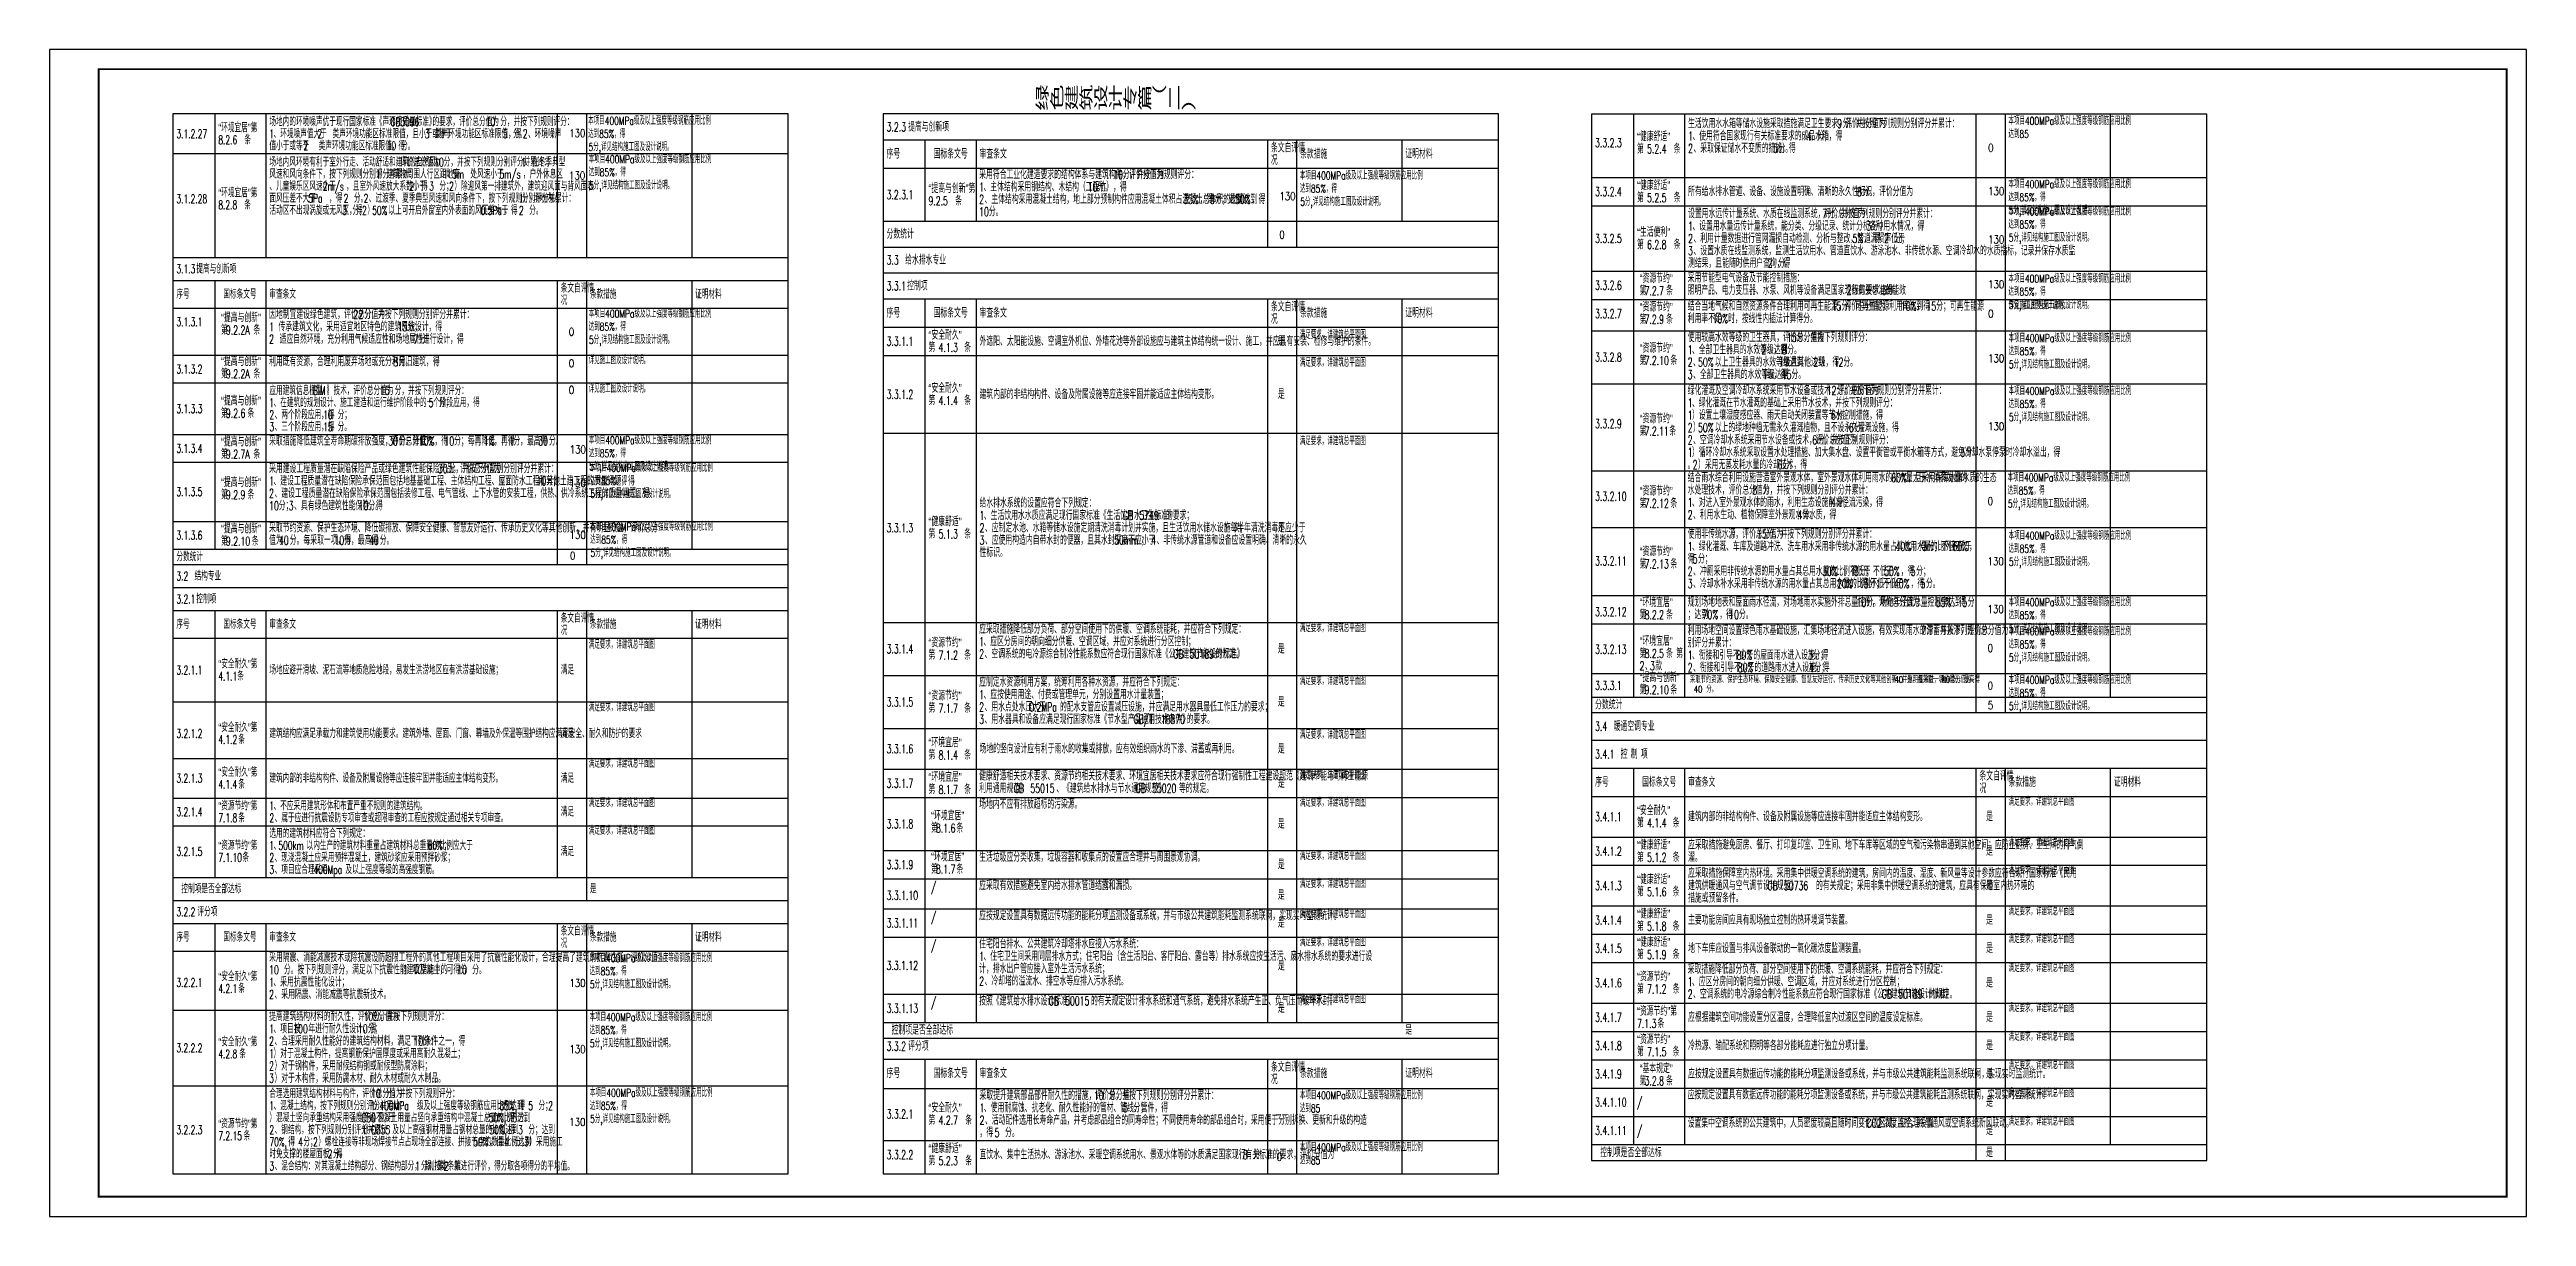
# Model space of a CAD drawing. Extents: x 12902 to 139002, y 7705 to 185905.
# Drawn here: x 12902 to 139002, y 67105 to 126505 of the extents above; entities that cross this region are included whole.
import ezdxf

# ---------------------------------------------------------------- set-up
doc = ezdxf.new("R2010")
doc.units = 0
doc.header["$LTSCALE"] = 1000
for name, color, linetype in [('A-Tab(建筑表格)', 7, 'Continuous'), ('A-Text(建筑文字)', 33, 'Continuous'), ('PUB_TITLE', 4, 'Continuous')]:
    doc.layers.add(name, color=color, linetype=linetype)
doc.styles.add('_TCH_DIM', font='@swi_gbxwxtr.shx', dxfattribs={"width": 0.7, "bigfont": '@swi_gbhzfs.shx'})
doc.styles.add('LJ_TXT', font='SIMPLEX', dxfattribs={"width": 0.8, "bigfont": 'GBCBIG'})

msp = doc.modelspace()

# ---------------------------------------------------------------- texts
at = {"layer": 'A-Tab(建筑表格)', "style": 'LJ_TXT'}
for s, height, width, p in [('3.1.2.27', 438.8, 0.64, (19361, 121995)), ('“环境宜居”第', 423.3, 0.8, (21495, 122302)), ('场地内的环境噪声优于现行国家标准《声环境质量标准》', 423.28, 0.8, (24095, 122609)), ('1', 439, 0.64, (24095, 121995)), ('、环境噪声值大于', 423.3, 0.8, (24309, 121995)), ('2', 439, 0.64, (26535, 121995)), ('类声环境功能区标准限值，且小于或等于', 423.28, 0.8, (27310, 121995)), ('GB3096', 438.8, 0.64, (30257, 122609)), ('3', 439, 0.64, (32002, 121995)), ('的要求，评价总分值为', 423.3, 0.8, (32397, 122609)), ('类声环境功能区标准限值，得', 423.28, 0.8, (32523, 121995)), ('10', 438.8, 0.64, (35116, 122609)), ('分，并按下列规则评分：', 423.28, 0.8, (35852, 122609)), ('5', 439, 0.64, (35982, 121995)), ('分。', 423.3, 0.8, (36503, 121995)), ('2', 439, 0.64, (36996, 121995)), ('、环境噪声', 423.3, 0.8, (37264, 121995)), ('3.2.3', 450, 0.64, (55516, 122340)), ('提高与创新项', 434, 0.8, (56613, 122340)), ('“健康舒适”', 434, 0.8, (93720, 121847)), ('生活饮用水水箱等储水设施采取措施满足卫生要求，评价总分值为', 434.04, 0.8, (96320, 122510)), ('1', 450, 0.64, (96320, 121880)), ('、使用符合国家现行有关标准要求的成品水箱，得', 434.04, 0.8, (96540, 121880)), ('4', 450, 0.64, (102361, 121880)), ('分；', 434, 0.8, (102896, 121880)), ('9', 450, 0.64, (103911, 122510)), ('分，并按照下列规则分别评分并累计：', 434.04, 0.8, (104185, 122510)), ('8.2.6', 438.8, 0.64, (21495, 121688)), ('条', 423, 0.8, (22819, 121688)), ('值小于或等于', 423.3, 0.8, (24095, 121381)), ('2', 439, 0.64, (25828, 121381)), ('类声环境功能区标准限值，得', 423.28, 0.8, (26603, 121381)), ('10', 438.8, 0.64, (30062, 121381)), ('分。', 423.3, 0.8, (30798, 121381)), ('序号', 434, 0.8, (55516, 120961)), ('国标条文号', 434, 0.8, (57910, 120961)), ('审查条文', 434, 0.8, (60249, 120961)), ('条文自评情', 434, 0.8, (75083, 121276)), ('况', 434, 0.8, (75083, 120646)), ('条款措施', 434, 0.8, (76565, 120961)), ('证明材料', 434, 0.8, (81925, 120961)), ('3.3.2.3', 450, 0.64, (91587, 121532)), ('第', 434, 0.8, (93720, 121217)), ('5.2.4', 450, 0.64, (94234, 121217)), ('条', 434, 0.8, (95591, 121217)), ('2', 450, 0.64, (96320, 121250)), ('、采取保证储水不变质的措施，得', 434.04, 0.8, (96595, 121250)), ('5', 450, 0.64, (100647, 121250)), ('分。', 434, 0.8, (100921, 121250)), ('场地内风环境有利于室外行走、活动舒适和建筑的自然风，', 423.28, 0.8, (24095, 120555)), ('风速和风向条件下，按下列规则分别评分并累计：', 423.28, 0.8, (24095, 119941)), ('、儿童娱乐区风速小于', 423.3, 0.8, (24095, 119326)), ('2m/s', 438.8, 0.64, (26814, 119326)), ('，且室外风速放大系数小于', 423.28, 0.8, (28004, 119326)), ('1', 439, 0.64, (29518, 119941)), ('）建筑物周围人行区距地高', 423.28, 0.8, (29732, 119941)), ('评价总分值为', 423.3, 0.8, (30758, 120555)), ('10', 438.8, 0.64, (32491, 120555)), ('分，并按下列规则分别评分并累计：', 423.28, 0.8, (32972, 120555)), ('1', 439, 0.64, (32944, 119941)), ('、', 423, 0.8, (33158, 119941)), ('5m', 438.8, 0.64, (33404, 119941)), ('）除迎风第一排建筑外，建筑迎风面与背风面表', 423.28, 0.8, (33513, 119326)), ('处风速小于', 423.3, 0.8, (34327, 119941)), ('5m/s', 438.8, 0.64, (35814, 119941)), ('1', 439, 0.64, (36916, 120555)), ('，户外休息区', 423.3, 0.8, (37004, 119941)), ('、在冬季典型', 423.3, 0.8, (37130, 120555)), ('“健康舒适”', 434, 0.8, (93720, 119363)), ('3.1.2.28', 438.8, 0.64, (19361, 118685)), ('“环境宜居”第', 423.3, 0.8, (21495, 118992)), ('8.2.8', 438.8, 0.64, (21495, 118378)), ('条', 423, 0.8, (22819, 118378)), ('活动区不出现涡旋或无风区，得', 423.28, 0.8, (24095, 118097)), ('面风压差不大于', 423.3, 0.8, (24095, 118712)), ('5Pa', 438.8, 0.64, (26074, 118712)), ('，得', 423.3, 0.8, (27131, 118712)), ('3', 439, 0.64, (27800, 118097)), ('2', 439, 0.64, (27878, 118712)), ('分；', 423.3, 0.8, (28321, 118097)), ('分。', 423.3, 0.8, (28400, 118712)), ('2', 439, 0.64, (28814, 118097)), ('2', 439, 0.64, (28893, 118712)), ('）', 423, 0.8, (29082, 118097)), ('、过渡季、夏季典型风速和风向条件下，按下列规则分别评分并累计：', 423.28, 0.8, (29160, 118712)), ('50%', 438.8, 0.64, (29328, 118097)), ('以上可开启外窗室内外表面的风压差大于', 423.28, 0.8, (30158, 118097)), ('2', 439, 0.64, (31216, 119326)), ('，得', 423.3, 0.8, (31484, 119326)), ('3', 439, 0.64, (32231, 119326)), ('分；', 423.3, 0.8, (32752, 119326)), ('2', 439, 0.64, (33245, 119326)), ('0.5Pa', 438.8, 0.64, (34849, 118097)), ('，得', 423.3, 0.8, (36052, 118097)), ('2', 439, 0.64, (36799, 118097)), ('1', 439, 0.64, (36802, 118712)), ('）', 423, 0.8, (37016, 118712)), ('分。', 423.3, 0.8, (37321, 118097)), ('场地内人', 423.3, 0.8, (37516, 118712)), ('3.2.3.1', 450, 0.64, (55516, 118891)), ('“提高与创新”第', 434, 0.8, (57649, 119206)), ('9.2.5', 450, 0.64, (57649, 118576)), ('条', 434, 0.8, (59007, 118576)), ('3.3.2.4', 450, 0.64, (91587, 119048)), ('第', 434, 0.8, (93720, 118733)), ('5.2.5', 450, 0.64, (94234, 118733)), ('条', 434, 0.8, (95591, 118733)), ('所有给水排水管道、设备、设施设置明确、清晰的永久性标识，评价分值为', 434.04, 0.8, (96320, 119048)), ('8', 450, 0.64, (104922, 119048)), ('分。', 434, 0.8, (105197, 119048)), ('分数统计', 434, 0.8, (55516, 116882)), ('“生活便利”', 434, 0.8, (93720, 116978)), ('设置用水远传计量系统、水质在线监测系统，评价总分值为', 434.04, 0.8, (96320, 117923)), ('1', 450, 0.64, (96320, 117293)), ('、设置用水量远传计量系统，能分类、分级记录、统计分析各种用水情况，得', 434.04, 0.8, (96540, 117293)), ('7', 450, 0.64, (103153, 117923)), ('分，并按下列规则分别评分并累计：', 434.04, 0.8, (103427, 117923)), ('3', 450, 0.64, (105394, 117293)), ('分；', 434, 0.8, (105669, 117293)), ('3.3', 450, 0.64, (55516, 115564)), ('给水排水专业', 434, 0.8, (56463, 115564)), ('3.3.2.5', 450, 0.64, (91587, 116663)), ('第', 434, 0.8, (93720, 116348)), ('6.2.8', 450, 0.64, (94234, 116348)), ('条', 434, 0.8, (95591, 116348)), ('2', 450, 0.64, (96320, 116663)), ('3', 450, 0.64, (96320, 116033)), ('、利用计量数据进行管网漏损自动检测、分析与整改，管道漏损率低于', 434.04, 0.8, (96595, 116663)), ('、设置水质在线监测系统，监测生活饮用水、管道直饮水、游泳池水、非传统水源、空调冷却水的水质指标，记录并保存水质监', 434.04, 0.8, (96595, 116033)), ('5%', 450, 0.64, (104691, 116663)), ('，', 434, 0.8, (105267, 116663)), ('得', 434, 0.8, (105780, 116663)), ('2', 450, 0.64, (106294, 116663)), ('分；', 434, 0.8, (106829, 116663)), ('3.1.3', 438.8, 0.64, (19361, 115116)), ('提高与创新项', 423.3, 0.8, (20378, 115116)), ('测结果，且能随时供用户查询，得', 434.04, 0.8, (96320, 115403)), ('2', 450, 0.64, (100372, 115403)), ('分。', 434, 0.8, (100907, 115403)), ('序号', 423.3, 0.8, (19361, 113828)), ('国标条文号', 423.3, 0.8, (21749, 113828)), ('审查条文', 423.3, 0.8, (24095, 113828)), ('条文自评情', 423.3, 0.8, (38928, 114135)), ('况', 423, 0.8, (38928, 113521)), ('条款措施', 423.3, 0.8, (40410, 113828)), ('证明材料', 423.3, 0.8, (45770, 113828)), ('3.3.1', 450, 0.64, (55516, 114246)), ('控制项', 434, 0.8, (56559, 114246)), ('条文自评情', 434, 0.8, (75083, 113182)), ('3.3.2.6', 450, 0.64, (91587, 114278)), ('3.1.3.1', 438.8, 0.64, (19361, 112424)), ('序号', 434, 0.8, (55516, 112867)), ('国标条文号', 434, 0.8, (57910, 112867)), ('审查条文', 434, 0.8, (60249, 112867)), ('况', 434, 0.8, (75083, 112552)), ('条款措施', 434, 0.8, (76565, 112867)), ('证明材料', 434, 0.8, (81925, 112867)), ('3.3.2.7', 450, 0.64, (91587, 112833)), ('3.3.1.1', 450, 0.64, (55516, 111427)), ('第', 434, 0.8, (57649, 111112)), ('“安全耐久”', 434, 0.8, (57649, 111742)), ('4.1.3', 450, 0.64, (58163, 111112)), ('条', 434, 0.8, (59466, 111112)), ('外遮阳、太阳能设施、空调室外机位、外墙花池等外部设施应与建筑主体结构统一设计、施工，并应具有安装、检修与维护的条件。', 434.04, 0.8, (60249, 111427)), ('是', 434, 0.8, (75433, 111427)), ('3.3.2.8', 450, 0.64, (91587, 110619)), ('3.1.3.2', 438.8, 0.64, (19361, 110020)), ('应用建筑信息模型（', 423.3, 0.8, (24095, 108923)), ('1', 439, 0.64, (24095, 108308)), ('、在建筑的规划设计、施工建造和运行维护阶段中的一个阶段应用，得', 423.28, 0.8, (24309, 108308)), ('BIM', 438.8, 0.64, (26313, 108923)), ('）技术，评价总分值为', 423.3, 0.8, (27022, 108923)), ('15', 438.8, 0.64, (29741, 108923)), ('分，并按下列规则评分：', 423.28, 0.8, (30477, 108923)), ('5', 439, 0.64, (32204, 108308)), ('分；', 423.3, 0.8, (32726, 108308)), ('3.3.1.2', 450, 0.64, (55516, 108727)), ('第', 434, 0.8, (57649, 108412)), ('“安全耐久”', 434, 0.8, (57649, 109042)), ('4.1.4', 450, 0.64, (58163, 108412)), ('条', 434, 0.8, (59466, 108412)), ('建筑内部的非结构构件、设备及附属设施等应连接牢固并能适应主体结构变形。', 434.04, 0.8, (60249, 108727)), ('是', 434, 0.8, (75433, 108727)), ('3.1.3.3', 438.8, 0.64, (19361, 108001)), ('2', 439, 0.64, (24095, 107694)), ('3', 439, 0.64, (24095, 107079)), ('、两个阶段应用，得', 423.3, 0.8, (24362, 107694)), ('、三个阶段应用，得', 423.3, 0.8, (24362, 107079)), ('10', 438.8, 0.64, (26835, 107694)), ('15', 438.8, 0.64, (26835, 107079)), ('分；', 423.3, 0.8, (27570, 107694)), ('分。', 423.3, 0.8, (27570, 107079)), ('3.3.2.9', 450, 0.64, (91587, 107231)), ('3.1.3.4', 438.8, 0.64, (19361, 105982)), ('3.1.3.5', 438.8, 0.64, (19361, 103777)), ('给水排水系统的设置应符合下列规定：', 434.04, 0.8, (60249, 103192)), ('3.3.2.10', 450, 0.64, (91587, 103536)), ('3.3.1.3', 450, 0.64, (55516, 101932)), ('“健康舒适”', 434, 0.8, (57649, 102247)), ('2', 450, 0.64, (60249, 101932)), ('1', 450, 0.64, (60249, 102562)), ('、生活饮用水水质应满足现行国家标准《生活饮用水卫生标准》', 434.04, 0.8, (60469, 102562)), ('、应制定水池、水箱等储水设施定期清洗消毒计划并实施，且生活饮用水储水设施每半年清洗消毒不应少于', 434.04, 0.8, (60524, 101932)), ('GB', 450, 0.64, (67546, 102562)), ('5749', 450, 0.64, (68383, 102562)), ('的要求；', 434, 0.8, (69741, 102562)), ('1', 450, 0.64, (72664, 101932)), ('次；', 434, 0.8, (73144, 101932)), ('是', 434, 0.8, (75433, 101932)), ('分数统计', 423.3, 0.8, (19361, 100462)), ('3.1.3.6', 438.8, 0.64, (19361, 101559)), ('第', 434, 0.8, (57649, 101617)), ('5.1.3', 450, 0.64, (58163, 101617)), ('条', 434, 0.8, (59466, 101617)), ('性标识。', 434, 0.8, (60249, 100672)), ('3', 450, 0.64, (60249, 101302)), ('、应使用构造内自带水封的便器，且其水封深度不应小于', 434.04, 0.8, (60524, 101302)), ('50mm', 450, 0.64, (67103, 101302)), ('；', 434, 0.8, (68475, 101302)), ('4', 450, 0.64, (68988, 101302)), ('、非传统水源管道和设备应设置明确、清晰的永久', 434.04, 0.8, (69263, 101302)), ('3.2', 438.8, 0.64, (19361, 99482)), ('结构专业', 423.3, 0.8, (20284, 99482)), ('3.3.2.11', 450, 0.64, (91587, 100246)), ('3.2.1', 438.8, 0.64, (19361, 98312)), ('控制项', 423.3, 0.8, (20378, 98312)), ('序号', 423.3, 0.8, (19361, 97025)), ('国标条文号', 423.3, 0.8, (21749, 97025)), ('审查条文', 423.3, 0.8, (24095, 97025)), ('条文自评情', 423.3, 0.8, (38928, 97332)), ('况', 423, 0.8, (38928, 96717)), ('条款措施', 423.3, 0.8, (40410, 97025)), ('证明材料', 423.3, 0.8, (45770, 97025)), ('3.3.2.12', 450, 0.64, (91587, 97660)), ('3.3.1.4', 450, 0.64, (55516, 95767)), ('第', 434, 0.8, (57649, 95452)), ('“资源节约”', 434, 0.8, (57649, 96082)), ('7.1.2', 450, 0.64, (58163, 95452)), ('条', 434, 0.8, (59466, 95452)), ('是', 434, 0.8, (75433, 95767)), ('3.3.2.13', 450, 0.64, (91587, 95745)), ('3.2.1.1', 438.8, 0.64, (19361, 94699)), ('“安全耐久”第', 423.3, 0.8, (21495, 95006)), ('4.1.1', 438.8, 0.64, (21495, 94391)), ('条', 423, 0.8, (22458, 94391)), ('场地应避开滑坡、泥石流等地质危险地段，易发生洪涝地区应有洪涝基础设施；', 423.28, 0.8, (24095, 94699)), ('满足', 423.3, 0.8, (38928, 94699)), ('采取节约资源、保护生态环境、保障安全健康、智慧友好运行、传承历史文化等其他创新，并有明显效益，评价总分值为', 337.59, 0.8, (96416, 94262)), ('40', 350, 0.64, (106835, 94262)), ('分。每采取一项，得', 337.6, 0.8, (107465, 94262)), ('10', 350, 0.64, (109234, 94262)), ('分，最高得', 337.6, 0.8, (109821, 94262)), ('3.3.1.5', 450, 0.64, (55516, 93067)), ('“资源节约”', 434, 0.8, (57649, 93382)), ('是', 434, 0.8, (75433, 93067)), ('分数统计', 434, 0.8, (91587, 92925)), ('3.3.3.1', 450, 0.64, (91587, 93908)), ('40', 350, 0.64, (96618, 93772)), ('分。', 337.6, 0.8, (97248, 93772)), ('“安全耐久”第', 423.3, 0.8, (21495, 91776)), ('第', 434, 0.8, (57649, 92752)), ('7.1.7', 450, 0.64, (58163, 92752)), ('条', 434, 0.8, (59466, 92752)), ('3.4', 450, 0.64, (91587, 91828)), ('暖通空调专业', 434, 0.8, (92534, 91828)), ('3.2.1.2', 438.8, 0.64, (19361, 91469)), ('4.1.2', 438.8, 0.64, (21495, 91161)), ('条', 423, 0.8, (22511, 91161)), ('建筑结构应满足承载力和建筑使用功能要求。建筑外墙、屋面、门窗、幕墙及外保温等围护结构应满足安全、耐久和防护的要求', 423.28, 0.8, (24095, 91469)), ('满足', 423.3, 0.8, (38928, 91469)), ('3.3.1.6', 450, 0.64, (55516, 90682)), ('第', 434, 0.8, (57649, 90367)), ('“环境宜居”', 434, 0.8, (57649, 90997)), ('8.1.4', 450, 0.64, (58163, 90367)), ('条', 434, 0.8, (59466, 90367)), ('场地的竖向设计应有利于雨水的收集或排放，应有效组织雨水的下渗、滞蓄或再利用。', 434.04, 0.8, (60249, 90682)), ('是', 434, 0.8, (75433, 90682)), ('3.4.1', 450, 0.64, (91587, 90412)), ('控', 434, 0.8, (92890, 90412)), ('制', 434, 0.8, (93403, 90412)), ('项', 434, 0.8, (93917, 90412)), ('3.2.1.3', 438.8, 0.64, (19361, 89189)), ('“安全耐久”第', 423.3, 0.8, (21495, 89497)), ('建筑内部的非结构构件、设备及附属设施等应连接牢固并能适应主体结构变形。', 423.28, 0.8, (24095, 89189)), ('满足', 423.3, 0.8, (38928, 89189)), ('“环境宜居”', 434, 0.8, (57649, 89242)), ('条文自评情', 434, 0.8, (111154, 89299)), ('4.1.4', 438.8, 0.64, (21495, 88882)), ('条', 423, 0.8, (22511, 88882)), ('3.3.1.7', 450, 0.64, (55516, 88927)), ('第', 434, 0.8, (57649, 88612)), ('8.1.7', 450, 0.64, (58163, 88612)), ('条', 434, 0.8, (59466, 88612)), ('是', 434, 0.8, (75433, 88927)), ('序号', 434, 0.8, (91587, 88984)), ('国标条文号', 434, 0.8, (93981, 88984)), ('审查条文', 434, 0.8, (96320, 88984)), ('况', 434, 0.8, (111154, 88669)), ('条款措施', 434, 0.8, (112635, 88984)), ('证明材料', 434, 0.8, (117996, 88984)), ('3.2.1.4', 438.8, 0.64, (19361, 87478)), ('“资源节约”第', 423.3, 0.8, (21495, 87785)), ('7.1.8', 438.8, 0.64, (21495, 87171)), ('条', 423, 0.8, (22511, 87171)), ('2', 439, 0.64, (24095, 87171)), ('1', 439, 0.64, (24095, 87785)), ('、不应采用建筑形体和布置严重不规则的建筑结构。', 423.28, 0.8, (24309, 87785)), ('、属于应进行抗震设防专项审查或超限审查的工程应按规定通过相关专项审查。', 423.28, 0.8, (24362, 87171)), ('满足', 423.3, 0.8, (38928, 87478)), ('3.3.1.8', 450, 0.64, (55516, 86857)), ('是', 434, 0.8, (75433, 86857)), ('3.4.1.1', 450, 0.64, (91587, 87229)), ('第', 434, 0.8, (93720, 86914)), ('“安全耐久”', 434, 0.8, (93720, 87544)), ('4.1.4', 450, 0.64, (94234, 86914)), ('条', 434, 0.8, (95537, 86914)), ('建筑内部的非结构构件、设备及附属设施等应连接牢固并能适应主体结构变形。', 434.04, 0.8, (96320, 87229)), ('是', 434, 0.8, (111492, 87229)), ('3.2.1.5', 438.8, 0.64, (19361, 85459)), ('“资源节约”第', 423.3, 0.8, (21495, 85766)), ('选用的建筑材料应符合下列规定：', 423.28, 0.8, (24095, 86381)), ('1', 439, 0.64, (24095, 85766)), ('、', 423, 0.8, (24309, 85766)), ('500km', 438.8, 0.64, (24555, 85766)), ('以内生产的建筑材料重量占建筑材料总重量的比例应大于', 423.28, 0.8, (25986, 85766)), ('60%', 438.8, 0.64, (32149, 85766)), ('；', 423, 0.8, (32978, 85766)), ('满足', 423.3, 0.8, (38928, 85459)), ('3.4.1.2', 450, 0.64, (91587, 85474)), ('“健康舒适”', 434, 0.8, (93720, 85789)), ('应采取措施避免厨房、餐厅、打印复印室、卫生间、地下车库等区域的空气和污染物串通到其他空间；应防止厨房、卫生间的排气倒', 434.04, 0.8, (96320, 85789)), ('是', 434, 0.8, (111492, 85474)), ('7.1.10', 438.8, 0.64, (21495, 85152)), ('条', 423, 0.8, (22725, 85152)), ('2', 439, 0.64, (24095, 85152)), ('3', 439, 0.64, (24095, 84538)), ('、现浇混凝土应采用预拌混凝土，建筑砂浆应采用预拌砂浆；', 423.28, 0.8, (24362, 85152)), ('、项目应合理采用', 423.3, 0.8, (24362, 84538)), ('400Mpa', 438.8, 0.64, (26334, 84538)), ('及以上强度等级的高强度钢筋。', 423.28, 0.8, (27966, 84538)), ('3.3.1.9', 450, 0.64, (55516, 84787)), ('是', 434, 0.8, (75433, 84787)), ('第', 434, 0.8, (93720, 85159)), ('“健康舒适”', 434, 0.8, (93720, 84034)), ('5.1.2', 450, 0.64, (94234, 85159)), ('条', 434, 0.8, (95537, 85159)), ('应采取措施保障室内热环境。采用集中供暖空调系统的建筑，房间内的温度、湿度、新风量等设计参数应符合现行国家标准《民用', 434.04, 0.8, (96320, 84349)), ('灌。', 434, 0.8, (96320, 85159)), ('控制项是否全部达标', 423.3, 0.8, (19616, 83557)), ('是', 423, 0.8, (40410, 83557)), ('3.3.1.10', 450, 0.64, (55516, 83224)), ('是', 434, 0.8, (75433, 83237)), ('3.4.1.3', 450, 0.64, (91587, 83719)), ('第', 434, 0.8, (93720, 83404)), ('5.1.6', 450, 0.64, (94234, 83404)), ('条', 434, 0.8, (95537, 83404)), ('措施或预留条件。', 434, 0.8, (96320, 83089)), ('建筑供暖通风与空气调节设计规范》', 434.04, 0.8, (96320, 83719)), ('GB', 450, 0.64, (100365, 83719)), ('50736', 450, 0.64, (101201, 83719)), ('的有关规定；采用非集中供暖空调系统的建筑，应具有保障室内热环境的', 434.04, 0.8, (102833, 83719)), ('是', 434, 0.8, (111492, 83719)), ('3.2.2', 438.8, 0.64, (19361, 82387)), ('评分项', 423.3, 0.8, (20431, 82387)), ('3.3.1.11', 450, 0.64, (55516, 81815)), ('是', 434, 0.8, (75433, 81815)), ('3.4.1.4', 450, 0.64, (91587, 81964)), ('第', 434, 0.8, (93720, 81649)), ('“健康舒适”', 434, 0.8, (93720, 82279)), ('5.1.8', 450, 0.64, (94234, 81649)), ('条', 434, 0.8, (95537, 81649)), ('主要功能房间应具有现场独立控制的热环境调节装置。', 434.04, 0.8, (96320, 81964)), ('是', 434, 0.8, (111492, 81964)), ('序号', 423.3, 0.8, (19361, 81100)), ('国标条文号', 423.3, 0.8, (21749, 81100)), ('审查条文', 423.3, 0.8, (24095, 81100)), ('条文自评情', 423.3, 0.8, (38928, 81407)), ('况', 423, 0.8, (38928, 80793)), ('条款措施', 423.3, 0.8, (40410, 81100)), ('证明材料', 423.3, 0.8, (45770, 81100)), ('3.4.1.5', 450, 0.64, (91587, 80524)), ('“健康舒适”', 434, 0.8, (93720, 80839)), ('地下车库应设置与排风设备联动的一氧化碳浓度监测装置。', 434.04, 0.8, (96320, 80524)), ('是', 434, 0.8, (111492, 80524)), ('“安全耐久”第', 423.3, 0.8, (21495, 79099)), ('3.3.1.12', 450, 0.64, (55516, 79657)), ('是', 434, 0.8, (75433, 79636)), ('第', 434, 0.8, (93720, 80209)), ('“资源节约”', 434, 0.8, (93720, 79084)), ('5.1.9', 450, 0.64, (94234, 80209)), ('条', 434, 0.8, (95537, 80209)), ('3.2.2.1', 438.8, 0.64, (19361, 78792)), ('4.2.1', 438.8, 0.64, (21495, 78485)), ('条', 423, 0.8, (22511, 78485)), ('3.4.1.6', 450, 0.64, (91587, 78769)), ('第', 434, 0.8, (93720, 78454)), ('7.1.2', 450, 0.64, (94234, 78454)), ('条', 434, 0.8, (95537, 78454)), ('是', 434, 0.8, (111492, 78769)), ('3.3.1.13', 450, 0.64, (55516, 77473)), ('是', 434, 0.8, (75433, 77477)), ('3.4.1.7', 450, 0.64, (91587, 77014)), ('“资源节约”第', 434, 0.8, (93720, 77329)), ('7.1.3', 450, 0.64, (93720, 76699)), ('条', 434, 0.8, (94763, 76699)), ('应根据建筑空间功能设置分区温度，合理降低室内过渡区空间的温度设定标准。', 434.04, 0.8, (96320, 77014)), ('是', 434, 0.8, (111492, 77014)), ('3.2.2.2', 438.8, 0.64, (19361, 75463)), ('“安全耐久”第', 423.3, 0.8, (21495, 75770)), ('3.3.2', 450, 0.64, (55516, 75541)), ('控制项是否全部达标', 434, 0.8, (55777, 76364)), ('评分项', 434, 0.8, (56613, 75541)), ('是', 434, 0.8, (81925, 76364)), ('3.4.1.8', 450, 0.64, (91587, 75574)), ('第', 434, 0.8, (93720, 75259)), ('“资源节约”', 434, 0.8, (93720, 75889)), ('7.1.5', 450, 0.64, (94234, 75259)), ('条', 434, 0.8, (95537, 75259)), ('冷热源、输配系统和照明等各部分能耗应进行独立分项计量。', 434.04, 0.8, (96320, 75574)), ('是', 434, 0.8, (111492, 75574)), ('4.2.8', 438.8, 0.64, (21495, 75155)), ('条', 423, 0.8, (22565, 75155)), ('序号', 434, 0.8, (55516, 74162)), ('国标条文号', 434, 0.8, (57910, 74162)), ('审查条文', 434, 0.8, (60249, 74162)), ('条文自评情', 434, 0.8, (75083, 74477)), ('条款措施', 434, 0.8, (76565, 74162)), ('证明材料', 434, 0.8, (81925, 74162)), ('3.4.1.9', 450, 0.64, (91587, 74134)), ('应按规定设置具有数据远传功能的能耗分项监测设备或系统，并与市级公共建筑能耗监测系统联网，实现实时监测统计。', 434.04, 0.8, (96320, 74134)), ('是', 434, 0.8, (111492, 74134)), ('合理选用建筑结构材料与构件，评价总分值为', 423.28, 0.8, (24095, 73137)), ('10', 438.8, 0.64, (29279, 73137)), ('分，并按下列规则评分：', 423.28, 0.8, (30014, 73137)), ('采取提升建筑部品部件耐久性的措施，评价总分值', 434.04, 0.8, (60249, 73037)), ('10', 450, 0.64, (66071, 73037)), ('分，并按下列规则分别评分并累计：', 434.04, 0.8, (66825, 73037)), ('况', 434, 0.8, (75083, 73847)), ('3.4.1.10', 450, 0.64, (91587, 72694)), ('/', 450, 0.64, (93720, 72694)), ('是', 434, 0.8, (111492, 72694)), ('“资源节约”第', 423.3, 0.8, (21495, 71601)), ('）混凝土竖向承重结构采用强度等级不小于', 423.28, 0.8, (24095, 71908)), ('1', 439, 0.64, (24095, 72522)), ('、混凝土结构，按下列规则分别评分并累计：', 423.28, 0.8, (24309, 72522)), ('C50', 438.8, 0.64, (28778, 71908)), ('1', 439, 0.64, (29239, 72522)), ('）', 423, 0.8, (29453, 72522)), ('混凝土用量占竖向承重结构中混凝土总量的比例达到', 423.28, 0.8, (29594, 71908)), ('400MPa', 438.8, 0.64, (29699, 72522)), ('级及以上强度等级钢筋应用比例达到', 423.28, 0.8, (31612, 72522)), ('50%,', 438.8, 0.64, (35263, 71908)), ('85%,', 438.8, 0.64, (35810, 72522)), ('得', 423, 0.8, (36226, 71908)), ('5', 439, 0.64, (36473, 71908)), ('分。', 423.3, 0.8, (36740, 71908)), ('得', 423, 0.8, (36773, 72522)), ('5', 439, 0.64, (37273, 72522)), ('分；', 423.3, 0.8, (37795, 72522)), ('2', 439, 0.64, (38288, 72522)), ('3.3.2.1', 450, 0.64, (55516, 72092)), ('第', 434, 0.8, (57649, 71777)), ('“安全耐久”', 434, 0.8, (57649, 72407)), ('4.2.7', 450, 0.64, (58163, 71777)), ('条', 434, 0.8, (59521, 71777)), ('2', 450, 0.64, (60249, 71777)), ('1', 450, 0.64, (60249, 72407)), ('、使用耐腐蚀、抗老化、耐久性能好的管材、管线、管件，得', 434.04, 0.8, (60469, 72407)), ('、活动配件选用长寿命产品，并考虑部品组合的同寿命性；不同使用寿命的部品组合时，采用便于分别拆换、更新和升级的构造', 434.04, 0.8, (60524, 71777)), ('5', 450, 0.64, (67554, 72407)), ('分；', 434, 0.8, (68089, 72407)), ('--', 450, 0.64, (75300, 72092)), ('3.2.2.3', 438.8, 0.64, (19361, 71293)), ('7.2.15', 438.8, 0.64, (21495, 70986)), ('条', 423, 0.8, (22779, 70986)), ('2', 439, 0.64, (24095, 71293)), ('70%,', 438.8, 0.64, (24095, 70679)), ('、钢结构，按下列规则分别评分并累计：', 423.28, 0.8, (24362, 71293)), ('得', 423, 0.8, (25058, 70679)), ('4', 439, 0.64, (25558, 70679)), ('分；', 423.3, 0.8, (25826, 70679)), ('2', 439, 0.64, (26319, 70679)), ('）螺栓连接等非现场焊接节点占现场全部连接、拼接节点的数量比例达到', 423.28, 0.8, (26586, 70679)), ('1', 439, 0.64, (28799, 71293)), ('）', 423, 0.8, (29013, 71293)), ('Q355', 438.8, 0.64, (29260, 71293)), ('及以上高强钢材用量占钢材总量的比例达到', 423.28, 0.8, (30356, 71293)), ('50%', 438.8, 0.64, (34474, 70679)), ('50%,', 438.8, 0.64, (35294, 71293)), ('，得', 423.3, 0.8, (35303, 70679)), ('4', 439, 0.64, (36051, 70679)), ('得', 423, 0.8, (36257, 71293)), ('分；', 423.3, 0.8, (36572, 70679)), ('3', 439, 0.64, (36758, 71293)), ('3', 439, 0.64, (37065, 70679)), ('分；达到', 423.3, 0.8, (37279, 71293)), ('）采用施工', 423.3, 0.8, (37333, 70679)), ('“健康舒适”', 434, 0.8, (57649, 70337)), ('，得', 434, 0.8, (60249, 71147)), ('5', 450, 0.64, (61016, 71147)), ('分。', 434, 0.8, (61550, 71147)), ('3.4.1.11', 450, 0.64, (91587, 71254)), ('/', 450, 0.64, (93720, 71254)), ('是', 434, 0.8, (111492, 71254)), ('时免支撑的楼屋面板，得', 423.28, 0.8, (24095, 70065)), ('3', 439, 0.64, (24095, 69450)), ('、混合结构：对其混凝土结构部分、钢结构部分，分别按本条第', 423.28, 0.8, (24362, 69450)), ('2', 439, 0.64, (27060, 70065)), ('分。', 423.3, 0.8, (27328, 70065)), ('1', 439, 0.64, (31518, 69450)), ('款、第', 423.3, 0.8, (31986, 69450)), ('2', 439, 0.64, (32980, 69450)), ('款进行评价，得分取各项得分的平均值。', 423.28, 0.8, (33502, 69450)), ('3.3.2.2', 450, 0.64, (55516, 70022)), ('第', 434, 0.8, (57649, 69707)), ('5.2.3', 450, 0.64, (58163, 69707)), ('条', 434, 0.8, (59521, 69707)), ('直饮水、集中生活热水、游泳池水、采暖空调系统用水、景观水体等的水质满足国家现行有关标准的要求，评价分值为', 434.04, 0.8, (60249, 70022)), ('8', 450, 0.64, (73654, 70022)), ('分。', 434, 0.8, (74189, 70022)), ('控制项是否全部达标', 434, 0.8, (91848, 70129)), ('是', 434, 0.8, (111492, 70129))]:
    msp.add_text(s, height=height, dxfattribs=dict(at, width=width)).set_placement(p)
at = {"layer": 'A-Text(建筑文字)'}
for s, height, style, width, p in [('绿色建筑设计专篇（二）', 1122.05, '_TCH_DIM', 0.7, (63059, 123437)), ('采用符合工业化建造要求的结构体系与建筑构件，评价分值为', 434.04, 'LJ_TXT', 0.8, (60230, 119913)), ('10', 450, 'LJ_TXT', 0.64, (67055, 119913)), ('分，并按下列规则评分：', 434.04, 'LJ_TXT', 0.8, (67548, 119913)), ('2', 450, 'LJ_TXT', 0.64, (60230, 118653)), ('1', 450, 'LJ_TXT', 0.64, (60230, 119283)), ('、主体结构采用钢结构、木结构（工程竹），得', 434.04, 'LJ_TXT', 0.8, (60449, 119283)), ('、主体结构采用混凝土结构，地上部分预制构件应用混凝土体积占混凝土总体积的比例达到', 434.04, 'LJ_TXT', 0.8, (60504, 118653)), ('10', 450, 'LJ_TXT', 0.64, (65758, 119283)), ('分。', 434, 'LJ_TXT', 0.8, (66251, 119283)), ('35%', 450, 'LJ_TXT', 0.64, (70615, 118653)), ('，得', 434, 'LJ_TXT', 0.8, (71465, 118653)), ('5', 450, 'LJ_TXT', 0.64, (71971, 118653)), ('分；达到', 434, 'LJ_TXT', 0.8, (72245, 118653)), ('50%', 450, 'LJ_TXT', 0.64, (73256, 118653)), ('，得', 434, 'LJ_TXT', 0.8, (74106, 118653)), ('10', 450, 'LJ_TXT', 0.64, (60230, 118023)), ('分。', 434, 'LJ_TXT', 0.8, (60724, 118023)), ('“资源节约”', 434, 'LJ_TXT', 0.8, (93851, 114631)), ('采用节能型电气设备及节能控制措施：', 434.04, 'LJ_TXT', 0.8, (96301, 114653)), ('第', 434, 'LJ_TXT', 0.8, (93851, 114001)), ('“资源节约”', 434, 'LJ_TXT', 0.8, (93851, 113176)), ('7.2.7', 450, 'LJ_TXT', 0.64, (94104, 114001)), ('条', 434, 'LJ_TXT', 0.8, (95201, 114001)), ('结合当地气候和自然资源条件合理利用可再生能源，评价总分值为', 434.04, 'LJ_TXT', 0.8, (96301, 113213)), ('照明产品、电力变压器、水泵、风机等设备满足国家现行有关标准的能效', 434.04, 'LJ_TXT', 0.8, (96301, 114023)), ('15', 450, 'LJ_TXT', 0.64, (103631, 113213)), ('分，可再生能源利用率达到', 434.04, 'LJ_TXT', 0.8, (104125, 113213)), ('2', 450, 'LJ_TXT', 0.64, (104389, 114023)), ('级的要求，得', 434, 'LJ_TXT', 0.8, (104664, 114023)), ('3', 450, 'LJ_TXT', 0.64, (106180, 114023)), ('分。', 434, 'LJ_TXT', 0.8, (106455, 114023)), ('10%', 450, 'LJ_TXT', 0.64, (107158, 113213)), ('，得', 434, 'LJ_TXT', 0.8, (107954, 113213)), ('15', 450, 'LJ_TXT', 0.64, (108459, 113213)), ('分；可再生能源', 434, 'LJ_TXT', 0.8, (108953, 113213)), ('第', 434, 'LJ_TXT', 0.8, (21630, 111999)), ('“提高与创新”', 434, 'LJ_TXT', 0.8, (21630, 112629)), ('9.2.2A', 450, 'LJ_TXT', 0.64, (21882, 111999)), ('条', 434, 'LJ_TXT', 0.8, (23281, 111999)), ('因地制宜建设绿色建筑，评价总分值为', 434.04, 'LJ_TXT', 0.8, (24080, 112793)), ('1', 450, 'LJ_TXT', 0.64, (24080, 112163)), ('传承建筑文化，采用适宜地区特色的建筑风貌设计，得', 434.04, 'LJ_TXT', 0.8, (24560, 112163)), ('22', 450, 'LJ_TXT', 0.64, (28377, 112793)), ('分，并按下列规则分别评分并累计：', 434.04, 'LJ_TXT', 0.8, (28925, 112793)), ('15', 450, 'LJ_TXT', 0.64, (30626, 112163)), ('分；', 434, 'LJ_TXT', 0.8, (31120, 112163)), ('第', 434, 'LJ_TXT', 0.8, (93851, 112546)), ('7.2.9', 450, 'LJ_TXT', 0.64, (94104, 112546)), ('条', 434, 'LJ_TXT', 0.8, (95201, 112546)), ('利用率不足', 434, 'LJ_TXT', 0.8, (96301, 112583)), ('10%', 450, 'LJ_TXT', 0.64, (97565, 112583)), ('时，按线性内插法计算得分。', 434.04, 'LJ_TXT', 0.8, (98360, 112583)), ('2', 450, 'LJ_TXT', 0.64, (24080, 111533)), ('适应自然环境，充分利用气候适应性和场地属性进行设计，得', 434.04, 'LJ_TXT', 0.8, (24615, 111533)), ('7', 450, 'LJ_TXT', 0.64, (31439, 111533)), ('分。', 434, 'LJ_TXT', 0.8, (31713, 111533)), ('“资源节约”', 434, 'LJ_TXT', 0.8, (93851, 111079)), ('使用较高水效等级的卫生器具，评价总分值为', 434.04, 'LJ_TXT', 0.8, (96301, 111624)), ('1', 450, 'LJ_TXT', 0.64, (96301, 110994)), ('、全部卫生器具的水效等级达到', 434.04, 'LJ_TXT', 0.8, (96520, 110994)), ('2', 450, 'LJ_TXT', 0.64, (100059, 110994)), ('级，得', 434, 'LJ_TXT', 0.8, (100333, 110994)), ('8', 450, 'LJ_TXT', 0.64, (101092, 110994)), ('分。', 434, 'LJ_TXT', 0.8, (101366, 110994)), ('15', 450, 'LJ_TXT', 0.64, (101356, 111624)), ('分，并按下列规则评分：', 434.04, 'LJ_TXT', 0.8, (101850, 111624)), ('第', 434, 'LJ_TXT', 0.8, (21630, 109771)), ('“提高与创新”', 434, 'LJ_TXT', 0.8, (21630, 110401)), ('9.2.2A', 450, 'LJ_TXT', 0.64, (21882, 109771)), ('条', 434, 'LJ_TXT', 0.8, (23281, 109771)), ('利用既有资源，合理利用废弃场地或充分利用旧建筑，得', 434.04, 'LJ_TXT', 0.8, (24080, 110389)), ('8', 450, 'LJ_TXT', 0.64, (30399, 110389)), ('分。', 434, 'LJ_TXT', 0.8, (30673, 110389)), ('第', 434, 'LJ_TXT', 0.8, (93851, 110449)), ('7.2.10', 450, 'LJ_TXT', 0.64, (94104, 110449)), ('条', 434, 'LJ_TXT', 0.8, (95420, 110449)), ('2', 450, 'LJ_TXT', 0.64, (96301, 110364)), ('3', 450, 'LJ_TXT', 0.64, (96301, 109734)), ('、', 434, 'LJ_TXT', 0.8, (96575, 110364)), ('、全部卫生器具的水效等级达到', 434.04, 'LJ_TXT', 0.8, (96575, 109734)), ('50%', 450, 'LJ_TXT', 0.64, (96828, 110364)), ('以上卫生器具的水效等级达到', 434.04, 'LJ_TXT', 0.8, (97678, 110364)), ('1', 450, 'LJ_TXT', 0.64, (100114, 109734)), ('级，得', 434, 'LJ_TXT', 0.8, (100333, 109734)), ('1', 450, 'LJ_TXT', 0.64, (100964, 110364)), ('15', 450, 'LJ_TXT', 0.64, (101092, 109734)), ('级且其他达到', 434, 'LJ_TXT', 0.8, (101184, 110364)), ('分。', 434, 'LJ_TXT', 0.8, (101585, 109734)), ('2', 450, 'LJ_TXT', 0.64, (102700, 110364)), ('级，得', 434, 'LJ_TXT', 0.8, (102975, 110364)), ('12', 450, 'LJ_TXT', 0.64, (103733, 110364)), ('分。', 434, 'LJ_TXT', 0.8, (104227, 110364)), ('“提高与创新”', 434, 'LJ_TXT', 0.8, (21630, 108394)), ('绿化灌溉及空调冷却水系统采用节水设备或技术，评价总分值为', 434.04, 'LJ_TXT', 0.8, (96301, 108924)), ('1', 450, 'LJ_TXT', 0.64, (96301, 108294)), ('、绿化灌溉在节水灌溉的基础上采用节水技术，并按下列规则评分：', 434.04, 'LJ_TXT', 0.8, (96520, 108294)), ('12', 450, 'LJ_TXT', 0.64, (103378, 108924)), ('分，并按下列规则分别评分并累计：', 434.04, 'LJ_TXT', 0.8, (103872, 108924)), ('第', 434, 'LJ_TXT', 0.8, (21630, 107764)), ('9.2.6', 450, 'LJ_TXT', 0.64, (21882, 107764)), ('条', 434, 'LJ_TXT', 0.8, (22980, 107764)), ('第', 434, 'LJ_TXT', 0.8, (93851, 106857)), ('“资源节约”', 434, 'LJ_TXT', 0.8, (93851, 107487)), ('7.2.11', 450, 'LJ_TXT', 0.64, (94104, 106857)), ('条', 434, 'LJ_TXT', 0.8, (95365, 106857)), ('2', 450, 'LJ_TXT', 0.64, (96301, 107034)), ('1', 450, 'LJ_TXT', 0.64, (96301, 107664)), ('）设置土壤湿度感应器、雨天自动关闭装置等节水控制措施，得', 434.04, 'LJ_TXT', 0.8, (96520, 107664)), ('）', 434, 'LJ_TXT', 0.8, (96575, 107034)), ('50%', 450, 'LJ_TXT', 0.64, (96828, 107034)), ('以上的绿地种植无需永久灌溉植物，且不设永久灌溉设施，得', 434.04, 'LJ_TXT', 0.8, (97678, 107034)), ('6', 450, 'LJ_TXT', 0.64, (103598, 107664)), ('分。', 434, 'LJ_TXT', 0.8, (103872, 107664)), ('6', 450, 'LJ_TXT', 0.64, (104503, 107034)), ('分。', 434, 'LJ_TXT', 0.8, (104777, 107034)), ('第', 434, 'LJ_TXT', 0.8, (21630, 105680)), ('“提高与创新”', 434, 'LJ_TXT', 0.8, (21630, 106310)), ('9.2.7A', 450, 'LJ_TXT', 0.64, (21882, 105680)), ('条', 434, 'LJ_TXT', 0.8, (23281, 105680)), ('采取措施降低建筑全寿命期碳排放强度，评价总分值为', 434.04, 'LJ_TXT', 0.8, (24080, 106351)), ('30', 450, 'LJ_TXT', 0.64, (30146, 106351)), ('分。降低', 434, 'LJ_TXT', 0.8, (30695, 106351)), ('10%', 450, 'LJ_TXT', 0.64, (31706, 106351)), ('，得', 434, 'LJ_TXT', 0.8, (32501, 106351)), ('10', 450, 'LJ_TXT', 0.64, (33007, 106351)), ('分；每再降低', 434, 'LJ_TXT', 0.8, (33500, 106351)), ('1%', 450, 'LJ_TXT', 0.64, (35017, 106351)), ('，再得', 434, 'LJ_TXT', 0.8, (35538, 106351)), ('1', 450, 'LJ_TXT', 0.64, (36296, 106351)), ('分，最高得', 434, 'LJ_TXT', 0.8, (36516, 106351)), ('30', 450, 'LJ_TXT', 0.64, (37780, 106351)), ('分。', 434, 'LJ_TXT', 0.8, (38328, 106351)), ('2', 450, 'LJ_TXT', 0.64, (96301, 106404)), ('1', 450, 'LJ_TXT', 0.64, (96301, 105774)), ('）循环冷却水系统采取设置水处理措施、加大集水盘、设置平衡管或平衡水箱等方式，避免冷却水泵停泵时冷却水溢出，得', 434.04, 'LJ_TXT', 0.8, (96520, 105774)), ('、空调冷却水系统采用节水设备或技术，评价总分值为', 434.04, 'LJ_TXT', 0.8, (96575, 106404)), ('6', 450, 'LJ_TXT', 0.64, (102642, 106404)), ('分，并按下列规则评分：', 434.04, 'LJ_TXT', 0.8, (102916, 106404)), ('3', 450, 'LJ_TXT', 0.64, (110170, 105774)), ('分', 434, 'LJ_TXT', 0.8, (110444, 105774)), ('“提高与创新”', 434, 'LJ_TXT', 0.8, (21630, 104246)), ('采用建设工程质量潜在缺陷保险产品或绿色建筑性能保险产品，评价总分值为', 434.04, 'LJ_TXT', 0.8, (24080, 104947)), ('1', 450, 'LJ_TXT', 0.64, (24080, 104317)), ('、建设工程质量潜在缺陷保险承保范围包括地基基础工程、主体结构工程、屋面防水工程和其他土建工程的质量问题，得', 434.04, 'LJ_TXT', 0.8, (24299, 104317)), ('30', 450, 'LJ_TXT', 0.64, (32674, 104947)), ('分，并按下列规则分别评分并累计：', 434.04, 'LJ_TXT', 0.8, (33222, 104947)), ('10', 450, 'LJ_TXT', 0.64, (37696, 104317)), ('分；', 434, 'LJ_TXT', 0.8, (38189, 104317)), ('结合雨水综合利用设施营造室外景观水体，室外景观水体利用雨水的补水量大于水体蒸发量的', 434.04, 'LJ_TXT', 0.8, (96301, 104483)), ('。', 434, 'LJ_TXT', 0.8, (96301, 105144)), ('2', 450, 'LJ_TXT', 0.64, (96554, 105144)), ('）采用无蒸发耗水量的冷却技术，得', 434.04, 'LJ_TXT', 0.8, (96828, 105144)), ('6', 450, 'LJ_TXT', 0.64, (100872, 105144)), ('分。', 434, 'LJ_TXT', 0.8, (101147, 105144)), ('60%', 450, 'LJ_TXT', 0.64, (106664, 104483)), ('，且采用保障水体水质的生态', 434.04, 'LJ_TXT', 0.8, (107515, 104483)), ('第', 434, 'LJ_TXT', 0.8, (21630, 103616)), ('9.2.9', 450, 'LJ_TXT', 0.64, (21882, 103616)), ('条', 434, 'LJ_TXT', 0.8, (22980, 103616)), ('2', 450, 'LJ_TXT', 0.64, (24080, 103687)), ('10', 450, 'LJ_TXT', 0.64, (24080, 103057)), ('、建设工程质量潜在缺陷保险承保范围包括装修工程、电气管线、上下水管的安装工程，供热、供冷系统工程的质量问题，得', 434.04, 'LJ_TXT', 0.8, (24354, 103687)), ('分；', 434, 'LJ_TXT', 0.8, (24573, 103057)), ('3', 450, 'LJ_TXT', 0.64, (25079, 103057)), ('、具有绿色建筑性能保险，得', 434.04, 'LJ_TXT', 0.8, (25353, 103057)), ('10', 450, 'LJ_TXT', 0.64, (28639, 103057)), ('分。', 434, 'LJ_TXT', 0.8, (29133, 103057)), ('第', 434, 'LJ_TXT', 0.8, (93851, 103177)), ('“资源节约”', 434, 'LJ_TXT', 0.8, (93851, 103807)), ('7.2.12', 450, 'LJ_TXT', 0.64, (94104, 103177)), ('条', 434, 'LJ_TXT', 0.8, (95420, 103177)), ('水处理技术，评价总分值为', 434.04, 'LJ_TXT', 0.8, (96301, 103853)), ('1', 450, 'LJ_TXT', 0.64, (96301, 103223)), ('、对进入室外景观水体的雨水，利用生态设施削减径流污染，得', 434.04, 'LJ_TXT', 0.8, (96520, 103223)), ('8', 450, 'LJ_TXT', 0.64, (99595, 103853)), ('分，并按下列规则分别评分并累计：', 434.04, 'LJ_TXT', 0.8, (100130, 103853)), ('4', 450, 'LJ_TXT', 0.64, (103598, 103223)), ('分；', 434, 'LJ_TXT', 0.8, (103872, 103223)), ('“提高与创新”', 434, 'LJ_TXT', 0.8, (21630, 101884)), ('采取节约资源、保护生态环境、降低碳排放、保障安全健康、智慧友好运行、传承历史文化等其他创新，并有明显效益，评价总分', 434.04, 'LJ_TXT', 0.8, (24080, 101928)), ('2', 450, 'LJ_TXT', 0.64, (96301, 102593)), ('、利用水生动、植物保障室外景观水体水质，得', 434.04, 'LJ_TXT', 0.8, (96575, 102593)), ('4', 450, 'LJ_TXT', 0.64, (101883, 102593)), ('分。', 434, 'LJ_TXT', 0.8, (102158, 102593)), ('第', 434, 'LJ_TXT', 0.8, (21630, 101254)), ('9.2.10', 450, 'LJ_TXT', 0.64, (21882, 101254)), ('条', 434, 'LJ_TXT', 0.8, (23199, 101254)), ('值为', 434, 'LJ_TXT', 0.8, (24080, 101298)), ('40', 450, 'LJ_TXT', 0.64, (24585, 101298)), ('分。每采取一项，得', 434, 'LJ_TXT', 0.8, (25134, 101298)), ('10', 450, 'LJ_TXT', 0.64, (27409, 101298)), ('分，最高得', 434, 'LJ_TXT', 0.8, (27902, 101298)), ('40', 450, 'LJ_TXT', 0.64, (29166, 101298)), ('分。', 434, 'LJ_TXT', 0.8, (29715, 101298)), ('“资源节约”', 434, 'LJ_TXT', 0.8, (93851, 100723)), ('使用非传统水源，评价总分值为', 434.04, 'LJ_TXT', 0.8, (96301, 101609)), ('1', 450, 'LJ_TXT', 0.64, (96301, 100979)), ('、绿化灌溉、车库及道路冲洗、洗车用水采用非传统水源的用水量占其总用水量的比例不低于', 434.04, 'LJ_TXT', 0.8, (96520, 100979)), ('15', 450, 'LJ_TXT', 0.64, (99840, 101609)), ('分，并按下列规则分别评分并累计：', 434.04, 'LJ_TXT', 0.8, (100333, 101609)), ('40%', 450, 'LJ_TXT', 0.64, (106884, 100979)), ('，得', 434, 'LJ_TXT', 0.8, (107734, 100979)), ('3', 450, 'LJ_TXT', 0.64, (108240, 100979)), ('分；不低于', 434, 'LJ_TXT', 0.8, (108514, 100979)), ('60%', 450, 'LJ_TXT', 0.64, (109778, 100979)), ('，', 434, 'LJ_TXT', 0.8, (110628, 100979)), ('第', 434, 'LJ_TXT', 0.8, (93851, 100093)), ('7.2.13', 450, 'LJ_TXT', 0.64, (94104, 100093)), ('条', 434, 'LJ_TXT', 0.8, (95420, 100093)), ('得', 434, 'LJ_TXT', 0.8, (96301, 100349)), ('2', 450, 'LJ_TXT', 0.64, (96301, 99719)), ('、冲厕采用非传统水源的用水量占其总用水量的比例不低于', 434.04, 'LJ_TXT', 0.8, (96575, 99719)), ('5', 450, 'LJ_TXT', 0.64, (96554, 100349)), ('分；', 434, 'LJ_TXT', 0.8, (96828, 100349)), ('30%', 450, 'LJ_TXT', 0.64, (103147, 99719)), ('，得', 434, 'LJ_TXT', 0.8, (104258, 99719)), ('3', 450, 'LJ_TXT', 0.64, (104764, 99719)), ('分；不低于', 434, 'LJ_TXT', 0.8, (105038, 99719)), ('50%', 450, 'LJ_TXT', 0.64, (106302, 99719)), ('，得', 434, 'LJ_TXT', 0.8, (107152, 99719)), ('5', 450, 'LJ_TXT', 0.64, (107657, 99719)), ('分；', 434, 'LJ_TXT', 0.8, (107932, 99719)), ('“环境宜居”', 434, 'LJ_TXT', 0.8, (93851, 98134)), ('规划场地地表和屋面雨水径流，对场地雨水实施外排总量控制，评价总分值为', 434.04, 'LJ_TXT', 0.8, (96301, 98144)), ('3', 450, 'LJ_TXT', 0.64, (96301, 99089)), ('、冷却水补水采用非传统水源的用水量占其总用水量的比例不低于', 434.04, 'LJ_TXT', 0.8, (96575, 99089)), ('20%', 450, 'LJ_TXT', 0.64, (103905, 99089)), ('，得', 434, 'LJ_TXT', 0.8, (104756, 99089)), ('10', 450, 'LJ_TXT', 0.64, (104895, 98144)), ('3', 450, 'LJ_TXT', 0.64, (105261, 99089)), ('分。场地年径流总量控制率达到', 434.04, 'LJ_TXT', 0.8, (105389, 98144)), ('分；不低于', 434, 'LJ_TXT', 0.8, (105536, 99089)), ('40%', 450, 'LJ_TXT', 0.64, (106799, 99089)), ('，得', 434, 'LJ_TXT', 0.8, (107650, 99089)), ('5', 450, 'LJ_TXT', 0.64, (108155, 99089)), ('分。', 434, 'LJ_TXT', 0.8, (108430, 99089)), ('55%', 450, 'LJ_TXT', 0.64, (108927, 98144)), ('，得', 434, 'LJ_TXT', 0.8, (109778, 98144)), ('5', 450, 'LJ_TXT', 0.64, (110283, 98144)), ('分', 434, 'LJ_TXT', 0.8, (110558, 98144)), ('应采取措施降低部分负荷、部分空间使用下的供暖、空调系统能耗，并应符合下列规定：', 434.04, 'LJ_TXT', 0.8, (60230, 96772)), ('第', 434, 'LJ_TXT', 0.8, (93851, 97504)), ('8.2.2', 450, 'LJ_TXT', 0.64, (94104, 97504)), ('条', 434, 'LJ_TXT', 0.8, (95201, 97504)), ('利用场地空间设置绿色雨水基础设施，汇集场地径流进入设施，有效实现雨水的滞蓄与入渗，评价总分值为', 434.04, 'LJ_TXT', 0.8, (96301, 96709)), ('；达到', 434, 'LJ_TXT', 0.8, (96301, 97514)), ('70%', 450, 'LJ_TXT', 0.64, (97059, 97514)), ('，得', 434, 'LJ_TXT', 0.8, (97910, 97514)), ('10', 450, 'LJ_TXT', 0.64, (98415, 97514)), ('分。', 434, 'LJ_TXT', 0.8, (98909, 97514)), ('7', 450, 'LJ_TXT', 0.64, (108181, 96709)), ('分，并按下列规则分', 434, 'LJ_TXT', 0.8, (108455, 96709)), ('2', 450, 'LJ_TXT', 0.64, (60230, 95512)), ('1', 450, 'LJ_TXT', 0.64, (60230, 96142)), ('、应区分房间的朝向细分供暖、空调区域，并应对系统进行分区控制；', 434.04, 'LJ_TXT', 0.8, (60449, 96142)), ('、空调系统的电冷源综合制冷性能系数应符合现行国家标准《公共建筑节能设计标准》', 434.04, 'LJ_TXT', 0.8, (60504, 95512)), ('GB', 450, 'LJ_TXT', 0.64, (70109, 95512)), ('50189', 450, 'LJ_TXT', 0.64, (70946, 95512)), ('的规定。', 434, 'LJ_TXT', 0.8, (72263, 95512)), ('第', 434, 'LJ_TXT', 0.8, (93851, 95535)), ('“环境宜居”', 434, 'LJ_TXT', 0.8, (93851, 96165)), ('8.2.5', 450, 'LJ_TXT', 0.64, (94104, 95535)), ('条', 434, 'LJ_TXT', 0.8, (95201, 95535)), ('第', 434, 'LJ_TXT', 0.8, (95714, 95535)), ('别评分并累计：', 434, 'LJ_TXT', 0.8, (96301, 96079)), ('1', 450, 'LJ_TXT', 0.64, (96301, 95449)), ('、衔接和引导不少于', 434, 'LJ_TXT', 0.8, (96520, 95449)), ('80%', 450, 'LJ_TXT', 0.64, (98795, 95449)), ('的屋面雨水进入设施，得', 434.04, 'LJ_TXT', 0.8, (99646, 95449)), ('3', 450, 'LJ_TXT', 0.64, (102426, 95449)), ('分；', 434, 'LJ_TXT', 0.8, (102700, 95449)), ('“提高与创新”', 434, 'LJ_TXT', 0.8, (93851, 94314)), ('2', 450, 'LJ_TXT', 0.64, (93851, 94905)), ('、', 434, 'LJ_TXT', 0.8, (94125, 94905)), ('3', 450, 'LJ_TXT', 0.64, (94378, 94905)), ('款', 434, 'LJ_TXT', 0.8, (94652, 94905)), ('2', 450, 'LJ_TXT', 0.64, (96301, 94819)), ('、衔接和引导不少于', 434, 'LJ_TXT', 0.8, (96575, 94819)), ('80%', 450, 'LJ_TXT', 0.64, (98850, 94819)), ('的道路雨水进入设施，得', 434.04, 'LJ_TXT', 0.8, (99700, 94819)), ('4', 450, 'LJ_TXT', 0.64, (102481, 94819)), ('分；', 434, 'LJ_TXT', 0.8, (102755, 94819)), ('应制定水资源利用方案，统筹利用各种水资源，并应符合下列规定：', 434.04, 'LJ_TXT', 0.8, (60230, 94072)), ('1', 450, 'LJ_TXT', 0.64, (60230, 93442)), ('、应按使用用途、付费或管理单元，分别设置用水计量装置；', 434.04, 'LJ_TXT', 0.8, (60449, 93442)), ('第', 434, 'LJ_TXT', 0.8, (93851, 93684)), ('9.2.10', 450, 'LJ_TXT', 0.64, (94104, 93684)), ('条', 434, 'LJ_TXT', 0.8, (95420, 93684)), ('2', 450, 'LJ_TXT', 0.64, (60230, 92812)), ('3', 450, 'LJ_TXT', 0.64, (60230, 92182)), ('、用水点处水压大于', 434, 'LJ_TXT', 0.8, (60504, 92812)), ('、用水器具和设备应满足现行国家标准《节水型产品通用技术条件》', 434.04, 'LJ_TXT', 0.8, (60504, 92182)), ('0.2MPa', 450, 'LJ_TXT', 0.64, (62779, 92812)), ('的配水支管应设置减压设施，并应满足用水器具最低工作压力的要求；', 434.04, 'LJ_TXT', 0.8, (64343, 92812)), ('GB/T', 450, 'LJ_TXT', 0.64, (68087, 92182)), ('18870', 450, 'LJ_TXT', 0.64, (69472, 92182)), ('的要求。', 434, 'LJ_TXT', 0.8, (70789, 92182)), ('健康舒适相关技术要求、资源节约相关技术要求、环境宜居相关技术要求应符合现行强制性工程建设规范《建筑节能与可再生能源', 434.04, 'LJ_TXT', 0.8, (60230, 89302)), ('利用通用规范》', 434, 'LJ_TXT', 0.8, (60230, 88672)), ('场地内不应有排放超标的污染源。', 434.04, 'LJ_TXT', 0.8, (60230, 87862)), ('GB', 450, 'LJ_TXT', 0.64, (61999, 88672)), ('55015', 450, 'LJ_TXT', 0.64, (62836, 88672)), ('、《建筑给水排水与节水通用规范》', 434.04, 'LJ_TXT', 0.8, (64153, 88672)), ('GB', 450, 'LJ_TXT', 0.64, (68197, 88672)), ('55020', 450, 'LJ_TXT', 0.64, (69033, 88672)), ('等的规定。', 434, 'LJ_TXT', 0.8, (70405, 88672)), ('第', 434, 'LJ_TXT', 0.8, (57780, 86645)), ('“环境宜居”', 434, 'LJ_TXT', 0.8, (57780, 87275)), ('8.1.6', 450, 'LJ_TXT', 0.64, (58033, 86645)), ('条', 434, 'LJ_TXT', 0.8, (59075, 86645)), ('第', 434, 'LJ_TXT', 0.8, (57780, 84557)), ('“环境宜居”', 434, 'LJ_TXT', 0.8, (57780, 85187)), ('8.1.7', 450, 'LJ_TXT', 0.64, (58033, 84557)), ('条', 434, 'LJ_TXT', 0.8, (59075, 84557)), ('生活垃圾应分类收集，垃圾容器和收集点的设置应合理并与周围景观协调。', 434.04, 'LJ_TXT', 0.8, (60230, 85162)), ('/', 450, 'LJ_TXT', 0.64, (57780, 83658)), ('应采取有效措施避免室内给水排水管道结露和漏损。', 434.04, 'LJ_TXT', 0.8, (60230, 83722)), ('/', 450, 'LJ_TXT', 0.64, (57780, 82126)), ('应按规定设置具有数据远传功能的能耗分项监测设备或系统，并与市级公共建筑能耗监测系统联网，实现实时监测统计。', 434.04, 'LJ_TXT', 0.8, (60230, 82190)), ('/', 450, 'LJ_TXT', 0.64, (57780, 80686)), ('住宅阳台排水、公共建筑冷却塔排水应接入污水系统：', 434.04, 'LJ_TXT', 0.8, (60230, 80750)), ('采用隔震、消能减震技术或除抗震设防超限工程外的其他工程项目采用了抗震性能化设计，合理提高了建筑的抗震性能。评价分值', 434.04, 'LJ_TXT', 0.8, (24080, 80065)), ('10', 450, 'LJ_TXT', 0.64, (24080, 79435)), ('分。按下列规则评分，满足以下抗震性能建议措施中的', 434.04, 'LJ_TXT', 0.8, (24834, 79435)), ('1', 450, 'LJ_TXT', 0.64, (30900, 79435)), ('项及以上，可得分', 434, 'LJ_TXT', 0.8, (31380, 79435)), ('10', 450, 'LJ_TXT', 0.64, (33663, 79435)), ('分。', 434, 'LJ_TXT', 0.8, (34417, 79435)), ('计，排水出户管应接入室外生活污水系统；', 434.04, 'LJ_TXT', 0.8, (60230, 79490)), ('1', 450, 'LJ_TXT', 0.64, (60230, 80120)), ('、住宅卫生间采用同层排水方式；住宅阳台（含生活阳台、客厅阳台、露台等）排水系统应按生活污、废水排水系统的要求进行设', 434.04, 'LJ_TXT', 0.8, (60449, 80120)), ('采取措施降低部分负荷、部分空间使用下的供暖、空调系统能耗，并应符合下列规定：', 434.04, 'LJ_TXT', 0.8, (96301, 79459)), ('2', 450, 'LJ_TXT', 0.64, (24080, 78175)), ('1', 450, 'LJ_TXT', 0.64, (24080, 78805)), ('、采用抗震性能化设计；', 434.04, 'LJ_TXT', 0.8, (24299, 78805)), ('、采用隔震、消能减震等抗震新技术。', 434.04, 'LJ_TXT', 0.8, (24354, 78175)), ('/', 450, 'LJ_TXT', 0.64, (57780, 77784)), ('按照《建筑给水排水设计标准》', 434.04, 'LJ_TXT', 0.8, (60230, 77848)), ('2', 450, 'LJ_TXT', 0.64, (60230, 78860)), ('、冷却塔的溢流水、排空水等应排入污水系统。', 434.04, 'LJ_TXT', 0.8, (60504, 78860)), ('GB', 450, 'LJ_TXT', 0.64, (63769, 77848)), ('50015', 450, 'LJ_TXT', 0.64, (64605, 77848)), ('的有关规定设计排水系统和通气系统，避免排水系统产生正、负气压而破坏水封。', 434.04, 'LJ_TXT', 0.8, (65922, 77848)), ('2', 450, 'LJ_TXT', 0.64, (96301, 78199)), ('1', 450, 'LJ_TXT', 0.64, (96301, 78829)), ('、应区分房间的朝向细分供暖、空调区域，并应对系统进行分区控制；', 434.04, 'LJ_TXT', 0.8, (96520, 78829)), ('、空调系统的电冷源综合制冷性能系数应符合现行国家标准《公共建筑节能设计标准》', 434.04, 'LJ_TXT', 0.8, (96575, 78199)), ('GB', 450, 'LJ_TXT', 0.64, (106180, 78199)), ('50189', 450, 'LJ_TXT', 0.64, (107017, 78199)), ('的规定。', 434, 'LJ_TXT', 0.8, (108594, 78199)), ('提高建筑结构材料的耐久性，评价总分值为', 434.04, 'LJ_TXT', 0.8, (24080, 77060)), ('10', 450, 'LJ_TXT', 0.64, (28882, 77060)), ('分，并按下列规则评分：', 434.04, 'LJ_TXT', 0.8, (29376, 77060)), ('2', 450, 'LJ_TXT', 0.64, (24080, 75800)), ('1', 450, 'LJ_TXT', 0.64, (24080, 76430)), ('、项目按', 434, 'LJ_TXT', 0.8, (24299, 76430)), ('、合理采用耐久性能好的建筑结构材料，满足下列条件之一，得', 434.04, 'LJ_TXT', 0.8, (24354, 75800)), ('100', 450, 'LJ_TXT', 0.64, (25310, 76430)), ('年进行耐久性设计，得', 434, 'LJ_TXT', 0.8, (26078, 76430)), ('10', 450, 'LJ_TXT', 0.64, (28606, 76430)), ('分；', 434, 'LJ_TXT', 0.8, (29100, 76430)), ('10', 450, 'LJ_TXT', 0.64, (31431, 75800)), ('分：', 434, 'LJ_TXT', 0.8, (31925, 75800)), ('2', 450, 'LJ_TXT', 0.64, (24080, 74540)), ('1', 450, 'LJ_TXT', 0.64, (24080, 75170)), ('）对于混凝土构件，提高钢筋保护层厚度或采用高耐久混凝土；', 434.04, 'LJ_TXT', 0.8, (24299, 75170)), ('）对于钢构件，采用耐候结构钢或耐候型防腐涂料；', 434.04, 'LJ_TXT', 0.8, (24354, 74540)), ('“基本规定”', 434, 'LJ_TXT', 0.8, (93851, 74409)), ('3', 450, 'LJ_TXT', 0.64, (24080, 73910)), ('）对于木构件，采用防腐木材、耐久木材或耐久木制品。', 434.04, 'LJ_TXT', 0.8, (24354, 73910)), ('第', 434, 'LJ_TXT', 0.8, (93851, 73779)), ('3.2.8', 450, 'LJ_TXT', 0.64, (94104, 73779)), ('条', 434, 'LJ_TXT', 0.8, (95201, 73779)), ('应按规定设置具有数据远传功能的能耗分项监测设备或系统，并与市级公共建筑能耗监测系统联网，实现实时监测统计。', 434.04, 'LJ_TXT', 0.8, (96301, 73069)), ('设置集中空调系统的公共建筑中，人员密度较高且随时间变化的区域，应合理设置', 434.04, 'LJ_TXT', 0.8, (96301, 71629)), ('CO2', 450, 'LJ_TXT', 0.64, (105401, 71629)), ('浓度监控，并与通风或空调系统新风联动。', 434.04, 'LJ_TXT', 0.8, (106265, 71629))]:
    msp.add_text(s, height=height, dxfattribs=dict(at, style=style, width=width)).set_placement(p)

# ---------------------------------------------------------------- blocks, each defined once
blk = doc.blocks.new('AutoBlock_20250323_95', base_point=(39360, 122049))
at = {"color": 1, "style": 'LJ_TXT', "width": 0.8}
blk.add_attdef('3.1.2.27', (39360, 122049), '', height=400, dxfattribs=at)
blk = doc.blocks.new('AutoBlock_20250323_96', base_point=(40341, 122678))
at = {"color": 1, "style": 'LJ_TXT', "width": 0.7}
for tag, p in [('3.1.2.27措施_001', (40325, 122678)), ('3.1.2.27措施_002', (40325, 122012)), ('3.1.2.27措施_003', (40341, 121345))]:
    blk.add_attdef(tag, p, '', height=400, dxfattribs=at)
blk = doc.blocks.new('AutoBlock_20250323_97', base_point=(40366, 120721))
at = {"color": 1, "style": 'LJ_TXT', "width": 0.7}
for tag, p in [('3.1.2.28措施_001', (40351, 120721)), ('3.1.2.28措施_002', (40351, 120055)), ('3.1.2.28措施_003', (40366, 119388))]:
    blk.add_attdef(tag, p, '', height=400, dxfattribs=at)
blk = doc.blocks.new('AutoBlock_20250323_98', base_point=(39348, 119894))
at = {"color": 1, "style": 'LJ_TXT', "width": 0.8}
blk.add_attdef('3.1.2.28', (39348, 119894), '', height=400, dxfattribs=at)
blk = doc.blocks.new('AutoBlock_20250323_99', base_point=(40366, 112862))
at = {"color": 1, "style": 'LJ_TXT', "width": 0.7}
for tag, p in [('3.1.3.1措施_001', (40351, 112862)), ('3.1.3.1措施_002', (40351, 112195)), ('3.1.3.1措施_003', (40366, 111528))]:
    blk.add_attdef(tag, p, '', height=400, dxfattribs=at)
blk = doc.blocks.new('AutoBlock_20250323_100', base_point=(39384, 105947))
at = {"color": 1, "style": 'LJ_TXT', "width": 0.8}
blk.add_attdef('3.1.3.4', (39384, 105947), '', height=400, dxfattribs=at)
blk = doc.blocks.new('AutoBlock_20250323_101', base_point=(39380, 104243))
at = {"color": 1, "style": 'LJ_TXT', "width": 0.8}
blk.add_attdef('3.1.3.5', (39380, 104243), '', height=400, dxfattribs=at)
blk = doc.blocks.new('AutoBlock_20250323_102', base_point=(40373, 106417))
at = {"color": 1, "style": 'LJ_TXT', "width": 0.7}
for tag, p in [('3.1.3.4措施_001', (40357, 106417)), ('3.1.3.4措施_002', (40357, 105751)), ('3.1.3.4措施_003', (40373, 105084))]:
    blk.add_attdef(tag, p, '', height=400, dxfattribs=at)
blk = doc.blocks.new('AutoBlock_20250323_103', base_point=(40439, 105015))
at = {"color": 1, "style": 'LJ_TXT', "width": 0.7}
for tag, p in [('3.1.3.5措施_001', (40423, 105015)), ('3.1.3.5措施_002', (40423, 104348)), ('3.1.3.5措施_003', (40439, 103682))]:
    blk.add_attdef(tag, p, '', height=400, dxfattribs=at)
blk = doc.blocks.new('AutoBlock_20250323_104', base_point=(40445, 102019))
at = {"color": 1, "style": 'LJ_TXT', "width": 0.7}
for tag, p in [('3.1.3.6措施_001', (40430, 102019)), ('3.1.3.6措施_002', (40430, 101352)), ('3.1.3.6措施_003', (40445, 100686))]:
    blk.add_attdef(tag, p, '', height=400, dxfattribs=at)
blk = doc.blocks.new('AutoBlock_20250323_105', base_point=(39340, 110329))
at = {"color": 1, "style": 'LJ_TXT', "width": 0.8}
blk.add_attdef('3.1.3.2', (39340, 110329), '', height=400, dxfattribs=at)
blk = doc.blocks.new('AutoBlock_20250323_106', base_point=(40366, 110497))
at = {"color": 1, "style": 'LJ_TXT', "width": 0.7}
blk.add_attdef('3.1.3.2措施_001', (40351, 110497), '', height=400, dxfattribs=at)
blk = doc.blocks.new('AutoBlock_20250323_107', base_point=(39340, 108978))
at = {"color": 1, "style": 'LJ_TXT', "width": 0.8}
blk.add_attdef('3.1.3.3', (39340, 108978), '', height=400, dxfattribs=at)
blk = doc.blocks.new('AutoBlock_20250323_108', base_point=(40366, 109046))
at = {"color": 1, "style": 'LJ_TXT', "width": 0.7}
blk.add_attdef('3.1.3.3措施_001', (40351, 109046), '', height=400, dxfattribs=at)
blk = doc.blocks.new('AutoBlock_20250323_109', base_point=(39380, 101597))
at = {"color": 1, "style": 'LJ_TXT', "width": 0.8}
blk.add_attdef('3.1.3.6', (39380, 101597), '', height=400, dxfattribs=at)
blk = doc.blocks.new('AutoBlock_20250323_110', base_point=(39395, 100540))
at = {"color": 1, "style": 'LJ_TXT', "width": 0.8}
blk.add_attdef('建筑总分', (39395, 100540), '', height=400, dxfattribs=at)
blk = doc.blocks.new('AutoBlock_20250323_111', base_point=(39340, 111938))
at = {"color": 1, "style": 'LJ_TXT', "width": 0.8}
blk.add_attdef('3.1.3.1', (39340, 111938), '', height=400, dxfattribs=at)
blk = doc.blocks.new('AutoBlock_20250323_112', base_point=(40366, 96011))
at = {"color": 1, "style": 'LJ_TXT', "width": 0.7}
blk.add_attdef('3.2.1.1措施_001', (40357, 96011), '', height=400, dxfattribs=at)
blk = doc.blocks.new('AutoBlock_20250323_113', base_point=(40366, 92820))
at = {"color": 1, "style": 'LJ_TXT', "width": 0.7}
blk.add_attdef('3.2.1.2措施_001', (40357, 92820), '', height=400, dxfattribs=at)
blk = doc.blocks.new('AutoBlock_20250323_114', base_point=(40366, 89957))
at = {"color": 1, "style": 'LJ_TXT', "width": 0.7}
blk.add_attdef('3.2.1.3措施_001', (40357, 89957), '', height=400, dxfattribs=at)
blk = doc.blocks.new('AutoBlock_20250323_115', base_point=(40366, 87949))
at = {"color": 1, "style": 'LJ_TXT', "width": 0.7}
blk.add_attdef('3.2.1.4措施_001', (40357, 87949), '', height=400, dxfattribs=at)
blk = doc.blocks.new('AutoBlock_20250323_116', base_point=(40366, 86545))
at = {"color": 1, "style": 'LJ_TXT', "width": 0.7}
blk.add_attdef('3.2.1.5措施_001', (40357, 86545), '', height=400, dxfattribs=at)
blk = doc.blocks.new('AutoBlock_20250323_117', base_point=(39370, 75420))
at = {"color": 1, "style": 'LJ_TXT', "width": 0.8}
blk.add_attdef('3.2.2.2', (39370, 75420), '', height=400, dxfattribs=at)
blk = doc.blocks.new('AutoBlock_20250323_118', base_point=(40412, 77050))
at = {"color": 1, "style": 'LJ_TXT', "width": 0.7}
for tag, p in [('3.2.2.2措施_001', (40397, 77050)), ('3.2.2.2措施_002', (40397, 76384)), ('3.2.2.2措施_003', (40412, 75717))]:
    blk.add_attdef(tag, p, '', height=400, dxfattribs=at)
blk = doc.blocks.new('AutoBlock_20250323_119', base_point=(39363, 71711))
at = {"color": 1, "style": 'LJ_TXT', "width": 0.8}
blk.add_attdef('3.2.2.3', (39363, 71711), '', height=400, dxfattribs=at)
blk = doc.blocks.new('AutoBlock_20250323_120', base_point=(40424, 73200))
at = {"color": 1, "style": 'LJ_TXT', "width": 0.7}
for tag, p in [('3.2.2.3措施_001', (40409, 73200)), ('3.2.2.3措施_002', (40409, 72533)), ('3.2.2.3措施_003', (40424, 71867))]:
    blk.add_attdef(tag, p, '', height=400, dxfattribs=at)
blk = doc.blocks.new('AutoBlock_20250323_121', base_point=(39370, 78785))
at = {"color": 1, "style": 'LJ_TXT', "width": 0.8}
blk.add_attdef('3.2.2.1', (39370, 78785), '', height=400, dxfattribs=at)
blk = doc.blocks.new('AutoBlock_20250323_122', base_point=(40412, 80055))
at = {"color": 1, "style": 'LJ_TXT', "width": 0.7}
for tag, p in [('3.2.2.1措施_001', (40397, 80055)), ('3.2.2.1措施_002', (40397, 79388)), ('3.2.2.1措施_003', (40412, 78721))]:
    blk.add_attdef(tag, p, '', height=400, dxfattribs=at)
blk = doc.blocks.new('AutoBlock_20250323_123', base_point=(75514, 118839))
at = {"color": 1, "style": 'LJ_TXT', "width": 0.8}
blk.add_attdef('3.2.3.1', (75514, 118839), '', height=400, dxfattribs=at)
blk = doc.blocks.new('AutoBlock_20250323_124', base_point=(76575, 119890))
at = {"color": 1, "style": 'LJ_TXT', "width": 0.7}
for tag, p in [('3.2.3.1措施_001', (76559, 119890)), ('3.2.3.1措施_002', (76559, 119224)), ('3.2.3.1措施_003', (76575, 118557))]:
    blk.add_attdef(tag, p, '', height=400, dxfattribs=at)
blk = doc.blocks.new('AutoBlock_20250323_125', base_point=(75509, 116877))
at = {"color": 1, "style": 'LJ_TXT', "width": 0.8}
blk.add_attdef('结构总分', (75509, 116877), '', height=400, dxfattribs=at)
blk = doc.blocks.new('AutoBlock_20250323_126', base_point=(76562, 111787))
at = {"color": 1, "style": 'LJ_TXT', "width": 0.7}
blk.add_attdef('3.3.1.1措施_001', (76553, 111787), '', height=400, dxfattribs=at)
blk = doc.blocks.new('AutoBlock_20250323_127', base_point=(76562, 110364))
at = {"color": 1, "style": 'LJ_TXT', "width": 0.7}
blk.add_attdef('3.3.1.2措施_001', (76553, 110364), '', height=400, dxfattribs=at)
blk = doc.blocks.new('AutoBlock_20250323_128', base_point=(76562, 106372))
at = {"color": 1, "style": 'LJ_TXT', "width": 0.7}
blk.add_attdef('3.3.1.3措施_001', (76553, 106372), '', height=400, dxfattribs=at)
blk = doc.blocks.new('AutoBlock_20250323_129', base_point=(76562, 96856))
at = {"color": 1, "style": 'LJ_TXT', "width": 0.7}
blk.add_attdef('3.3.1.4措施_001', (76553, 96856), '', height=400, dxfattribs=at)
blk = doc.blocks.new('AutoBlock_20250323_130', base_point=(76562, 94166))
at = {"color": 1, "style": 'LJ_TXT', "width": 0.7}
blk.add_attdef('3.3.1.5措施_001', (76553, 94166), '', height=400, dxfattribs=at)
blk = doc.blocks.new('AutoBlock_20250323_131', base_point=(76562, 91423))
at = {"color": 1, "style": 'LJ_TXT', "width": 0.7}
blk.add_attdef('3.3.1.6措施_001', (76553, 91423), '', height=400, dxfattribs=at)
blk = doc.blocks.new('AutoBlock_20250323_132', base_point=(76562, 89380))
at = {"color": 1, "style": 'LJ_TXT', "width": 0.7}
blk.add_attdef('3.3.1.7措施_001', (76553, 89380), '', height=400, dxfattribs=at)
blk = doc.blocks.new('AutoBlock_20250323_133', base_point=(76562, 87971))
at = {"color": 1, "style": 'LJ_TXT', "width": 0.7}
blk.add_attdef('3.3.1.8措施_001', (76553, 87971), '', height=400, dxfattribs=at)
blk = doc.blocks.new('AutoBlock_20250323_134', base_point=(76562, 85258))
at = {"color": 1, "style": 'LJ_TXT', "width": 0.7}
blk.add_attdef('3.3.1.9措施_001', (76553, 85258), '', height=400, dxfattribs=at)
blk = doc.blocks.new('AutoBlock_20250323_135', base_point=(76562, 83835))
at = {"color": 1, "style": 'LJ_TXT', "width": 0.7}
blk.add_attdef('3.3.1.10措施_001', (76553, 83835), '', height=400, dxfattribs=at)
blk = doc.blocks.new('AutoBlock_20250323_136', base_point=(76562, 82303))
at = {"color": 1, "style": 'LJ_TXT', "width": 0.7}
blk.add_attdef('3.3.1.11措施_001', (76553, 82303), '', height=400, dxfattribs=at)
blk = doc.blocks.new('AutoBlock_20250323_137', base_point=(76562, 80863))
at = {"color": 1, "style": 'LJ_TXT', "width": 0.7}
blk.add_attdef('3.3.1.12措施_001', (76553, 80863), '', height=400, dxfattribs=at)
blk = doc.blocks.new('AutoBlock_20250323_138', base_point=(76562, 77961))
at = {"color": 1, "style": 'LJ_TXT', "width": 0.7}
blk.add_attdef('3.3.1.13措施_001', (76553, 77961), '', height=400, dxfattribs=at)
blk = doc.blocks.new('AutoBlock_20250323_139', base_point=(75375, 69935))
at = {"color": 1, "style": 'LJ_TXT', "width": 0.8}
blk.add_attdef('3.3.2.2', (75375, 69935), '', height=400, dxfattribs=at)
blk = doc.blocks.new('AutoBlock_20250323_140', base_point=(76575, 73069))
at = {"color": 1, "style": 'LJ_TXT', "width": 0.7}
for tag, p in [('3.3.2.1措施_001', (76559, 73069)), ('3.3.2.1措施_002', (76559, 72403))]:
    blk.add_attdef(tag, p, '', height=400, dxfattribs=at)
blk = doc.blocks.new('AutoBlock_20250323_141', base_point=(76575, 70424))
at = {"color": 1, "style": 'LJ_TXT', "width": 0.7}
for tag, p in [('3.3.2.2措施_001', (76559, 70424)), ('3.3.2.2措施_002', (76559, 69757))]:
    blk.add_attdef(tag, p, '', height=400, dxfattribs=at)
blk = doc.blocks.new('AutoBlock_20250323_142', base_point=(112646, 76059))
at = {"color": 1, "style": 'LJ_TXT', "width": 0.7}
blk.add_attdef('3.4.1.8措施_001', (112636, 76059), '', height=400, dxfattribs=at)
blk = doc.blocks.new('AutoBlock_20250323_143', base_point=(112646, 88018))
at = {"color": 1, "style": 'LJ_TXT', "width": 0.7}
blk.add_attdef('3.4.1.1措施_001', (112636, 88018), '', height=400, dxfattribs=at)
blk = doc.blocks.new('AutoBlock_20250323_144', base_point=(112646, 85951))
at = {"color": 1, "style": 'LJ_TXT', "width": 0.7}
blk.add_attdef('3.4.1.2措施_001', (112636, 85951), '', height=400, dxfattribs=at)
blk = doc.blocks.new('AutoBlock_20250323_145', base_point=(112646, 84524))
at = {"color": 1, "style": 'LJ_TXT', "width": 0.7}
blk.add_attdef('3.4.1.3措施_001', (112636, 84524), '', height=400, dxfattribs=at)
blk = doc.blocks.new('AutoBlock_20250323_146', base_point=(112646, 82438))
at = {"color": 1, "style": 'LJ_TXT', "width": 0.7}
blk.add_attdef('3.4.1.4措施_001', (112636, 82438), '', height=400, dxfattribs=at)
blk = doc.blocks.new('AutoBlock_20250323_147', base_point=(112646, 81029))
at = {"color": 1, "style": 'LJ_TXT', "width": 0.7}
blk.add_attdef('3.4.1.5措施_001', (112636, 81029), '', height=400, dxfattribs=at)
blk = doc.blocks.new('AutoBlock_20250323_148', base_point=(112646, 79551))
at = {"color": 1, "style": 'LJ_TXT', "width": 0.7}
blk.add_attdef('3.4.1.6措施_001', (112636, 79551), '', height=400, dxfattribs=at)
blk = doc.blocks.new('AutoBlock_20250323_149', base_point=(112646, 77509))
at = {"color": 1, "style": 'LJ_TXT', "width": 0.7}
blk.add_attdef('3.4.1.7措施_001', (112636, 77509), '', height=400, dxfattribs=at)
blk = doc.blocks.new('AutoBlock_20250323_150', base_point=(112646, 74619))
at = {"color": 1, "style": 'LJ_TXT', "width": 0.7}
blk.add_attdef('3.4.1.9措施_001', (112636, 74619), '', height=400, dxfattribs=at)
blk = doc.blocks.new('AutoBlock_20250323_151', base_point=(112646, 73179))
at = {"color": 1, "style": 'LJ_TXT', "width": 0.7}
blk.add_attdef('3.4.1.10措施_001', (112636, 73179), '', height=400, dxfattribs=at)
blk = doc.blocks.new('AutoBlock_20250323_152', base_point=(112646, 71739))
at = {"color": 1, "style": 'LJ_TXT', "width": 0.7}
blk.add_attdef('3.4.1.11措施_001', (112636, 71739), '', height=400, dxfattribs=at)
blk = doc.blocks.new('AutoBlock_20250323_230', base_point=(112646, 122671))
at = {"color": 1, "style": 'LJ_TXT', "width": 0.7}
for tag, p in [('3.3.2.3措施_001', (112630, 122671)), ('3.3.2.3措施_002', (112630, 122004))]:
    blk.add_attdef(tag, p, '', height=400, dxfattribs=at)
blk = doc.blocks.new('AutoBlock_20250323_231', base_point=(111596, 121302))
at = {"color": 1, "style": 'LJ_TXT', "width": 0.8}
blk.add_attdef('3.3.2.3', (111596, 121302), '', height=400, dxfattribs=at)
blk = doc.blocks.new('AutoBlock_20250323_232', base_point=(111596, 112863))
at = {"color": 1, "style": 'LJ_TXT', "width": 0.8}
blk.add_attdef('3.3.2.7', (111596, 112863), '', height=400, dxfattribs=at)
blk = doc.blocks.new('AutoBlock_20250323_233', base_point=(111569, 100255))
at = {"color": 1, "style": 'LJ_TXT', "width": 0.8}
blk.add_attdef('3.3.2.11', (111569, 100255), '', height=400, dxfattribs=at)
blk = doc.blocks.new('AutoBlock_20250323_234', base_point=(111569, 95837))
at = {"color": 1, "style": 'LJ_TXT', "width": 0.8}
blk.add_attdef('3.3.2.13', (111569, 95837), '', height=400, dxfattribs=at)
blk = doc.blocks.new('AutoBlock_20250323_235', base_point=(111569, 93924))
at = {"color": 1, "style": 'LJ_TXT', "width": 0.8}
blk.add_attdef('3.3.3.1', (111569, 93924), '', height=400, dxfattribs=at)
blk = doc.blocks.new('AutoBlock_20250323_236', base_point=(111569, 97821))
at = {"color": 1, "style": 'LJ_TXT', "width": 0.8}
blk.add_attdef('3.3.2.12', (111569, 97821), '', height=400, dxfattribs=at)
blk = doc.blocks.new('AutoBlock_20250323_237', base_point=(112654, 94217))
at = {"color": 1, "style": 'LJ_TXT', "width": 0.7}
for tag, p in [('3.3.3.1措施_001', (112638, 94217)), ('3.3.3.1措施_002', (112638, 93551)), ('3.3.3.1措施_003', (112654, 92884))]:
    blk.add_attdef(tag, p, '', height=400, dxfattribs=at)
blk = doc.blocks.new('AutoBlock_20250323_238', base_point=(112646, 113278))
at = {"color": 1, "style": 'LJ_TXT', "width": 0.7}
blk.add_attdef('3.3.2.7措施_001', (112630, 113278), '', height=400, dxfattribs=at)
blk = doc.blocks.new('AutoBlock_20250323_239', base_point=(111569, 103318))
at = {"color": 1, "style": 'LJ_TXT', "width": 0.8}
blk.add_attdef('3.3.2.10', (111569, 103318), '', height=400, dxfattribs=at)
blk = doc.blocks.new('AutoBlock_20250323_240', base_point=(111594, 107128))
at = {"color": 1, "style": 'LJ_TXT', "width": 0.8}
blk.add_attdef('3.3.2.9', (111594, 107128), '', height=400, dxfattribs=at)
blk = doc.blocks.new('AutoBlock_20250323_241', base_point=(112654, 96687))
at = {"color": 1, "style": 'LJ_TXT', "width": 0.7}
for tag, p in [('3.3.2.13措施_001', (112638, 96687)), ('3.3.2.13措施_002', (112638, 96020)), ('3.3.2.13措施_003', (112654, 95353))]:
    blk.add_attdef(tag, p, '', height=400, dxfattribs=at)
blk = doc.blocks.new('AutoBlock_20250323_242', base_point=(112654, 98170))
at = {"color": 1, "style": 'LJ_TXT', "width": 0.7}
for tag, p in [('3.3.2.12措施_001', (112638, 98170)), ('3.3.2.12措施_002', (112638, 97503)), ('3.3.2.12措施_003', (112654, 96836))]:
    blk.add_attdef(tag, p, '', height=400, dxfattribs=at)
blk = doc.blocks.new('AutoBlock_20250323_243', base_point=(112654, 101558))
at = {"color": 1, "style": 'LJ_TXT', "width": 0.7}
for tag, p in [('3.3.2.11措施_001', (112638, 101558)), ('3.3.2.11措施_002', (112638, 100891)), ('3.3.2.11措施_003', (112654, 100225))]:
    blk.add_attdef(tag, p, '', height=400, dxfattribs=at)
blk = doc.blocks.new('AutoBlock_20250323_244', base_point=(112603, 104518))
at = {"color": 1, "style": 'LJ_TXT', "width": 0.7}
for tag, p in [('3.3.2.10措施_001', (112587, 104518)), ('3.3.2.10措施_002', (112587, 103852)), ('3.3.2.10措施_003', (112603, 103185))]:
    blk.add_attdef(tag, p, '', height=400, dxfattribs=at)
blk = doc.blocks.new('AutoBlock_20250323_245', base_point=(112654, 108926))
at = {"color": 1, "style": 'LJ_TXT', "width": 0.7}
for tag, p in [('3.3.2.9措施_001', (112638, 108926)), ('3.3.2.9措施_002', (112638, 108259)), ('3.3.2.9措施_003', (112654, 107593))]:
    blk.add_attdef(tag, p, '', height=400, dxfattribs=at)
blk = doc.blocks.new('AutoBlock_20250323_246', base_point=(112654, 111611))
at = {"color": 1, "style": 'LJ_TXT', "width": 0.7}
for tag, p in [('3.3.2.8措施_001', (112638, 111611)), ('3.3.2.8措施_002', (112638, 110944)), ('3.3.2.8措施_003', (112654, 110277))]:
    blk.add_attdef(tag, p, '', height=400, dxfattribs=at)
blk = doc.blocks.new('AutoBlock_20250323_247', base_point=(111594, 110582))
at = {"color": 1, "style": 'LJ_TXT', "width": 0.8}
blk.add_attdef('3.3.2.8', (111594, 110582), '', height=400, dxfattribs=at)
blk = doc.blocks.new('AutoBlock_20250323_248', base_point=(112646, 114643))
at = {"color": 1, "style": 'LJ_TXT', "width": 0.7}
for tag, p in [('3.3.2.6措施_001', (112630, 114643)), ('3.3.2.6措施_002', (112630, 113977)), ('3.3.2.6措施_003', (112646, 113310))]:
    blk.add_attdef(tag, p, '', height=400, dxfattribs=at)
blk = doc.blocks.new('AutoBlock_20250323_249', base_point=(112646, 118064))
at = {"color": 1, "style": 'LJ_TXT', "width": 0.7}
for tag, p in [('3.3.2.5措施_001', (112630, 118064)), ('3.3.2.5措施_002', (112630, 117397)), ('3.3.2.5措施_003', (112646, 116731))]:
    blk.add_attdef(tag, p, '', height=400, dxfattribs=at)
blk = doc.blocks.new('AutoBlock_20250323_250', base_point=(112646, 119451))
at = {"color": 1, "style": 'LJ_TXT', "width": 0.7}
for tag, p in [('3.3.2.4措施_001', (112630, 119451)), ('3.3.2.4措施_002', (112630, 118784)), ('3.3.2.4措施_003', (112646, 118117))]:
    blk.add_attdef(tag, p, '', height=400, dxfattribs=at)
blk = doc.blocks.new('AutoBlock_20250323_251', base_point=(111596, 114351))
at = {"color": 1, "style": 'LJ_TXT', "width": 0.8}
blk.add_attdef('3.3.2.6', (111596, 114351), '', height=400, dxfattribs=at)
blk = doc.blocks.new('AutoBlock_20250323_252', base_point=(111596, 116635))
at = {"color": 1, "style": 'LJ_TXT', "width": 0.8}
blk.add_attdef('3.3.2.5', (111596, 116635), '', height=400, dxfattribs=at)
blk = doc.blocks.new('AutoBlock_20250323_253', base_point=(111596, 119095))
at = {"color": 1, "style": 'LJ_TXT', "width": 0.8}
blk.add_attdef('3.3.2.4', (111596, 119095), '', height=400, dxfattribs=at)
blk = doc.blocks.new('AutoBlock_20250323_262', base_point=(111585, 92927))
at = {"color": 1, "style": 'LJ_TXT', "width": 0.8}
blk.add_attdef('给排水总分', (111585, 92927), '', height=400, dxfattribs=at)

# ---------------------------------------------------------------- linework, layer by layer
at = {"layer": 'A-Tab(建筑表格)'}
for p, q in [((86663, 123224), (55336, 123224)), ((55336, 123224), (55336, 69275)), ((86663, 69275), (86663, 123224)), ((55336, 73612), (86663, 73612))]:
    msp.add_line(p, q, dxfattribs=at)
for points in [[(50513, 69275), (50513, 123224), (19186, 123224), (19186, 69275)], [(21319, 123224), (21319, 115920)], [(23919, 123224), (23919, 115920)], [(38752, 123224), (38752, 115920)], [(40234, 123224), (40234, 115920)], [(45595, 123224), (45595, 115920)], [(93540, 123213), (93540, 93539)], [(96140, 123213), (96140, 93539)], [(110974, 123213), (110974, 92761)], [(112455, 123213), (112455, 92761)], [(117816, 123213), (117816, 93539)], [(19186, 121205), (50513, 121205)], [(55336, 121906), (86663, 121906)], [(57469, 121906), (57469, 117766)], [(60069, 121906), (60069, 117766)], [(74903, 121906), (74903, 116448)], [(76385, 121906), (76385, 116448)], [(81745, 121906), (81745, 117766)], [(55336, 120466), (86663, 120466)], [(91407, 119993), (122734, 119993)], [(91407, 118553), (122734, 118553)], [(55336, 117766), (86663, 117766)], [(55336, 116448), (86663, 116448)], [(19186, 115920), (50513, 115920)], [(55336, 115130), (86663, 115130)], [(91407, 115223), (122734, 115223)], [(19186, 114750), (50513, 114750)], [(21319, 114750), (21319, 101077)], [(23919, 114750), (23919, 101077)], [(38752, 114750), (38752, 100287)], [(40234, 114750), (40234, 100287)], [(45595, 114750), (45595, 101077)], [(55336, 113812), (86663, 113812)], [(57469, 113812), (57469, 76978)], [(60069, 113812), (60069, 76978)], [(74903, 113812), (74903, 76978)], [(76385, 113812), (76385, 76978)], [(81745, 113812), (81745, 76978)], [(91407, 113783), (122734, 113783)], [(19186, 113346), (50513, 113346)], [(55336, 112372), (86663, 112372)], [(91407, 112194), (122734, 112194)], [(19186, 110941), (50513, 110941)], [(55336, 110932), (86663, 110932)], [(19186, 109537), (50513, 109537)], [(91407, 109494), (122734, 109494)], [(19186, 106904), (50513, 106904)], [(55336, 106972), (86663, 106972)], [(19186, 105500), (50513, 105500)], [(91407, 105053), (122734, 105053)], [(19186, 102481), (50513, 102481)], [(91407, 102179), (122734, 102179)], [(19186, 101077), (50513, 101077)], [(19186, 100287), (50513, 100287)], [(19186, 99116), (50513, 99116)], [(91407, 98714), (122734, 98714)], [(19186, 97946), (50513, 97946)], [(21319, 97946), (21319, 84362)], [(23919, 97946), (23919, 84362)], [(38752, 97946), (38752, 84362)], [(40234, 97946), (40234, 83192)], [(45595, 97946), (45595, 84362)], [(55336, 97342), (86663, 97342)], [(91407, 97279), (122734, 97279)], [(19186, 96542), (50513, 96542)], [(55336, 94642), (86663, 94642)], [(91407, 94746), (122734, 94746)], [(91407, 93539), (122734, 93539)], [(19186, 93294), (50513, 93294)], [(91407, 92761), (122734, 92761)], [(55336, 91942), (86663, 91942)], [(91407, 91345), (122734, 91345)], [(19186, 90418), (50513, 90418)], [(55336, 89872), (86663, 89872)], [(91407, 89929), (122734, 89929)], [(93540, 89929), (93540, 70759)], [(96140, 89929), (96140, 70759)], [(110974, 89929), (110974, 69949)], [(112455, 89929), (112455, 69949)], [(117816, 89929), (117816, 70759)], [(19186, 88399), (50513, 88399)], [(55336, 88432), (86663, 88432)], [(91407, 88489), (122734, 88489)], [(19186, 86995), (50513, 86995)], [(91407, 86419), (122734, 86419)], [(55336, 85732), (86663, 85732)], [(91407, 84979), (122734, 84979)], [(19186, 84362), (50513, 84362)], [(55336, 84292), (86663, 84292)], [(19186, 83192), (50513, 83192)], [(19186, 82021), (50513, 82021)], [(21319, 82021), (21319, 69275)], [(23919, 82021), (23919, 69275)], [(38752, 82021), (38752, 69275)], [(40234, 82021), (40234, 69275)], [(45595, 82021), (45595, 69275)], [(55336, 82760), (86663, 82760)], [(91407, 82909), (122734, 82909)], [(55336, 81320), (86663, 81320)], [(91407, 81469), (122734, 81469)], [(19186, 80617), (50513, 80617)], [(91407, 80029), (122734, 80029)], [(55336, 78418), (86663, 78418)], [(19186, 77613), (50513, 77613)], [(55336, 76978), (86663, 76978)], [(91407, 77959), (122734, 77959)], [(55336, 76184), (86663, 76184)], [(91407, 76519), (122734, 76519)], [(55336, 75107), (86663, 75107)], [(57469, 75107), (57469, 69275)], [(60069, 75107), (60069, 69275)], [(74903, 75107), (74903, 69275)], [(76385, 75107), (76385, 69275)], [(81745, 75107), (81745, 69275)], [(91407, 75079), (122734, 75079)], [(19186, 73751), (50513, 73751)], [(91407, 73639), (122734, 73639)], [(91407, 72199), (122734, 72199)], [(55336, 70967), (86663, 70967)], [(91407, 70759), (122734, 70759)], [(19186, 69275), (50513, 69275)], [(55336, 69275), (86663, 69275)]]:
    msp.add_lwpolyline(points, dxfattribs=at)
msp.add_lwpolyline([(91407, 69949), (122734, 69949), (122734, 123213), (91407, 123213)], close=True, dxfattribs=at)
at = {"layer": 'PUB_TITLE'}
msp.add_lwpolyline([(12902, 67105), (139002, 67105), (139002, 126505), (12902, 126505)], close=True, dxfattribs=at)
at = {"layer": 'PUB_TITLE', "const_width": 100}
msp.add_lwpolyline([(15402, 68105), (138002, 68105), (138002, 125505), (15402, 125505)], close=True, dxfattribs=at)

# ---------------------------------------------------------------- block references
at = {"color": 1}
for name, p, values in [('AutoBlock_20250323_95', (39360, 122049), {'3.1.2.27': '130'}), ('AutoBlock_20250323_96', (40341, 122678), {'3.1.2.27措施_001': '本项目400MPa级及以上强度等级钢筋应用比例', '3.1.2.27措施_002': '达到85%%%，得', '3.1.2.27措施_003': '5分,详见结构施工图及设计说明。'}), ('AutoBlock_20250323_230', (112646, 122671), {'3.3.2.3措施_001': '本项目400MPa级及以上强度等级钢筋应用比例', '3.3.2.3措施_002': '达到85'}), ('AutoBlock_20250323_97', (40366, 120721), {'3.1.2.28措施_001': '本项目400MPa级及以上强度等级钢筋应用比例', '3.1.2.28措施_002': '达到85%%%，得', '3.1.2.28措施_003': '5分,详见结构施工图及设计说明。'}), ('AutoBlock_20250323_231', (111596, 121302), {'3.3.2.3': '0'}), ('AutoBlock_20250323_98', (39348, 119894), {'3.1.2.28': '130'}), ('AutoBlock_20250323_124', (76575, 119890), {'3.2.3.1措施_001': '本项目400MPa级及以上强度等级钢筋应用比例', '3.2.3.1措施_002': '达到85%%%，得', '3.2.3.1措施_003': '5分,详见结构施工图及设计说明。'}), ('AutoBlock_20250323_250', (112646, 119451), {'3.3.2.4措施_001': '本项目400MPa级及以上强度等级钢筋应用比例', '3.3.2.4措施_002': '达到85%%%，得', '3.3.2.4措施_003': '5分,详见结构施工图及设计说明。'}), ('AutoBlock_20250323_123', (75514, 118839), {'3.2.3.1': '130'}), ('AutoBlock_20250323_253', (111596, 119095), {'3.3.2.4': '130'}), ('AutoBlock_20250323_125', (75509, 116877), {'结构总分': '0'}), ('AutoBlock_20250323_249', (112646, 118064), {'3.3.2.5措施_001': '本项目400MPa级及以上强度等级钢筋应用比例', '3.3.2.5措施_002': '达到85%%%，得', '3.3.2.5措施_003': '5分,详见结构施工图及设计说明。'}), ('AutoBlock_20250323_252', (111596, 116635), {'3.3.2.5': '130'}), ('AutoBlock_20250323_248', (112646, 114643), {'3.3.2.6措施_001': '本项目400MPa级及以上强度等级钢筋应用比例', '3.3.2.6措施_002': '达到85%%%，得', '3.3.2.6措施_003': '5分,详见结构施工图及设计说明。'}), ('AutoBlock_20250323_251', (111596, 114351), {'3.3.2.6': '130'}), ('AutoBlock_20250323_238', (112646, 113278), {'3.3.2.7措施_001': '详见施工图及设计说明。'}), ('AutoBlock_20250323_111', (39340, 111938), {'3.1.3.1': '0'}), ('AutoBlock_20250323_99', (40366, 112862), {'3.1.3.1措施_001': '本项目400MPa级及以上强度等级钢筋应用比例', '3.1.3.1措施_002': '达到85%%%，得', '3.1.3.1措施_003': '5分,详见结构施工图及设计说明。'}), ('AutoBlock_20250323_126', (76562, 111787), {'3.3.1.1措施_001': '满足要求，详建筑总平面图'}), ('AutoBlock_20250323_232', (111596, 112863), {'3.3.2.7': '0'}), ('AutoBlock_20250323_247', (111594, 110582), {'3.3.2.8': '130'}), ('AutoBlock_20250323_246', (112654, 111611), {'3.3.2.8措施_001': '本项目400MPa级及以上强度等级钢筋应用比例', '3.3.2.8措施_002': '达到85%%%，得', '3.3.2.8措施_003': '5分,详见结构施工图及设计说明。'}), ('AutoBlock_20250323_105', (39340, 110329), {'3.1.3.2': '0'}), ('AutoBlock_20250323_106', (40366, 110497), {'3.1.3.2措施_001': '详见施工图及设计说明。'}), ('AutoBlock_20250323_127', (76562, 110364), {'3.3.1.2措施_001': '满足要求，详建筑总平面图'}), ('AutoBlock_20250323_107', (39340, 108978), {'3.1.3.3': '0'}), ('AutoBlock_20250323_108', (40366, 109046), {'3.1.3.3措施_001': '详见施工图及设计说明。'}), ('AutoBlock_20250323_245', (112654, 108926), {'3.3.2.9措施_001': '本项目400MPa级及以上强度等级钢筋应用比例', '3.3.2.9措施_002': '达到85%%%，得', '3.3.2.9措施_003': '5分,详见结构施工图及设计说明。'}), ('AutoBlock_20250323_240', (111594, 107128), {'3.3.2.9': '130'}), ('AutoBlock_20250323_100', (39384, 105947), {'3.1.3.4': '130'}), ('AutoBlock_20250323_102', (40373, 106417), {'3.1.3.4措施_001': '本项目400MPa级及以上强度等级钢筋应用比例', '3.1.3.4措施_002': '达到85%%%，得', '3.1.3.4措施_003': '5分,详见结构施工图及设计说明。'}), ('AutoBlock_20250323_128', (76562, 106372), {'3.3.1.3措施_001': '满足要求，详建筑总平面图'}), ('AutoBlock_20250323_103', (40439, 105015), {'3.1.3.5措施_001': '本项目400MPa级及以上强度等级钢筋应用比例', '3.1.3.5措施_002': '达到85%%%，得', '3.1.3.5措施_003': '5分,详见结构施工图及设计说明。'}), ('AutoBlock_20250323_244', (112603, 104518), {'3.3.2.10措施_001': '本项目400MPa级及以上强度等级钢筋应用比例', '3.3.2.10措施_002': '达到85%%%，得', '3.3.2.10措施_003': '5分,详见结构施工图及设计说明。'}), ('AutoBlock_20250323_101', (39380, 104243), {'3.1.3.5': '130'}), ('AutoBlock_20250323_239', (111569, 103318), {'3.3.2.10': '0'}), ('AutoBlock_20250323_104', (40445, 102019), {'3.1.3.6措施_001': '本项目400MPa级及以上强度等级钢筋应用比例', '3.1.3.6措施_002': '达到85%%%，得', '3.1.3.6措施_003': '5分,详见结构施工图及设计说明。'}), ('AutoBlock_20250323_110', (39395, 100540), {'建筑总分': '0'}), ('AutoBlock_20250323_109', (39380, 101597), {'3.1.3.6': '130'}), ('AutoBlock_20250323_243', (112654, 101558), {'3.3.2.11措施_001': '本项目400MPa级及以上强度等级钢筋应用比例', '3.3.2.11措施_002': '达到85%%%，得', '3.3.2.11措施_003': '5分,详见结构施工图及设计说明。'}), ('AutoBlock_20250323_233', (111569, 100255), {'3.3.2.11': '130'}), ('AutoBlock_20250323_242', (112654, 98170), {'3.3.2.12措施_001': '本项目400MPa级及以上强度等级钢筋应用比例', '3.3.2.12措施_002': '达到85%%%，得', '3.3.2.12措施_003': '5分,详见结构施工图及设计说明。'}), ('AutoBlock_20250323_129', (76562, 96856), {'3.3.1.4措施_001': '满足要求，详建筑总平面图'}), ('AutoBlock_20250323_236', (111569, 97821), {'3.3.2.12': '130'}), ('AutoBlock_20250323_241', (112654, 96687), {'3.3.2.13措施_001': '本项目400MPa级及以上强度等级钢筋应用比例', '3.3.2.13措施_002': '达到85%%%，得', '3.3.2.13措施_003': '5分,详见结构施工图及设计说明。'}), ('AutoBlock_20250323_112', (40366, 96011), {'3.2.1.1措施_001': '满足要求，详建筑总平面图'}), ('AutoBlock_20250323_234', (111569, 95837), {'3.3.2.13': '0'}), ('AutoBlock_20250323_130', (76562, 94166), {'3.3.1.5措施_001': '满足要求，详建筑总平面图'}), ('AutoBlock_20250323_237', (112654, 94217), {'3.3.3.1措施_001': '本项目400MPa级及以上强度等级钢筋应用比例', '3.3.3.1措施_002': '达到85%%%，得', '3.3.3.1措施_003': '5分,详见结构施工图及设计说明。'}), ('AutoBlock_20250323_235', (111569, 93924), {'3.3.3.1': '0'}), ('AutoBlock_20250323_262', (111585, 92927), {'给排水总分': '5'}), ('AutoBlock_20250323_113', (40366, 92820), {'3.2.1.2措施_001': '满足要求，详建筑总平面图'}), ('AutoBlock_20250323_131', (76562, 91423), {'3.3.1.6措施_001': '满足要求，详建筑总平面图'}), ('AutoBlock_20250323_114', (40366, 89957), {'3.2.1.3措施_001': '满足要求，详建筑总平面图'}), ('AutoBlock_20250323_132', (76562, 89380), {'3.3.1.7措施_001': '满足要求，详建筑总平面图'}), ('AutoBlock_20250323_115', (40366, 87949), {'3.2.1.4措施_001': '满足要求，详建筑总平面图'}), ('AutoBlock_20250323_133', (76562, 87971), {'3.3.1.8措施_001': '满足要求，详建筑总平面图'}), ('AutoBlock_20250323_143', (112646, 88018), {'3.4.1.1措施_001': '满足要求，详建筑总平面图'}), ('AutoBlock_20250323_116', (40366, 86545), {'3.2.1.5措施_001': '满足要求，详建筑总平面图'}), ('AutoBlock_20250323_144', (112646, 85951), {'3.4.1.2措施_001': '满足要求，详建筑总平面图'}), ('AutoBlock_20250323_134', (76562, 85258), {'3.3.1.9措施_001': '满足要求，详建筑总平面图'}), ('AutoBlock_20250323_145', (112646, 84524), {'3.4.1.3措施_001': '满足要求，详建筑总平面图'}), ('AutoBlock_20250323_135', (76562, 83835), {'3.3.1.10措施_001': '满足要求，详建筑总平面图'}), ('AutoBlock_20250323_136', (76562, 82303), {'3.3.1.11措施_001': '满足要求，详建筑总平面图'}), ('AutoBlock_20250323_146', (112646, 82438), {'3.4.1.4措施_001': '满足要求，详建筑总平面图'}), ('AutoBlock_20250323_137', (76562, 80863), {'3.3.1.12措施_001': '满足要求，详建筑总平面图'}), ('AutoBlock_20250323_147', (112646, 81029), {'3.4.1.5措施_001': '满足要求，详建筑总平面图'}), ('AutoBlock_20250323_122', (40412, 80055), {'3.2.2.1措施_001': '本项目400MPa级及以上强度等级钢筋应用比例', '3.2.2.1措施_002': '达到85%%%，得', '3.2.2.1措施_003': '5分,详见结构施工图及设计说明。'}), ('AutoBlock_20250323_148', (112646, 79551), {'3.4.1.6措施_001': '满足要求，详建筑总平面图'}), ('AutoBlock_20250323_121', (39370, 78785), {'3.2.2.1': '130'}), ('AutoBlock_20250323_138', (76562, 77961), {'3.3.1.13措施_001': '满足要求，详建筑总平面图'}), ('AutoBlock_20250323_118', (40412, 77050), {'3.2.2.2措施_001': '本项目400MPa级及以上强度等级钢筋应用比例', '3.2.2.2措施_002': '达到85%%%，得', '3.2.2.2措施_003': '5分,详见结构施工图及设计说明。'}), ('AutoBlock_20250323_149', (112646, 77509), {'3.4.1.7措施_001': '满足要求，详建筑总平面图'}), ('AutoBlock_20250323_117', (39370, 75420), {'3.2.2.2': '130'}), ('AutoBlock_20250323_142', (112646, 76059), {'3.4.1.8措施_001': '满足要求，详建筑总平面图'}), ('AutoBlock_20250323_150', (112646, 74619), {'3.4.1.9措施_001': '满足要求，详建筑总平面图'}), ('AutoBlock_20250323_120', (40424, 73200), {'3.2.2.3措施_001': '本项目400MPa级及以上强度等级钢筋应用比例', '3.2.2.3措施_002': '达到85%%%，得', '3.2.2.3措施_003': '5分,详见结构施工图及设计说明。'}), ('AutoBlock_20250323_140', (76575, 73069), {'3.3.2.1措施_001': '本项目400MPa级及以上强度等级钢筋应用比例', '3.3.2.1措施_002': '达到85'}), ('AutoBlock_20250323_151', (112646, 73179), {'3.4.1.10措施_001': '满足要求，详建筑总平面图'}), ('AutoBlock_20250323_119', (39363, 71711), {'3.2.2.3': '130'}), ('AutoBlock_20250323_152', (112646, 71739), {'3.4.1.11措施_001': '满足要求，详建筑总平面图'}), ('AutoBlock_20250323_141', (76575, 70424), {'3.3.2.2措施_001': '本项目400MPa级及以上强度等级钢筋应用比例', '3.3.2.2措施_002': '达到85'}), ('AutoBlock_20250323_139', (75375, 69935), {'3.3.2.2': '0'})]:
    msp.add_blockref(name, p, dxfattribs=at).add_auto_attribs(values)

msp.set_redraw_order([(e.dxf.handle, doc.entitydb.next_handle()) for e in msp.query("TEXT MTEXT ATTDEF DIMENSION ARC_DIMENSION")])  # texts and dimensions are drawn at this point

doc.saveas('drawing.dxf')
